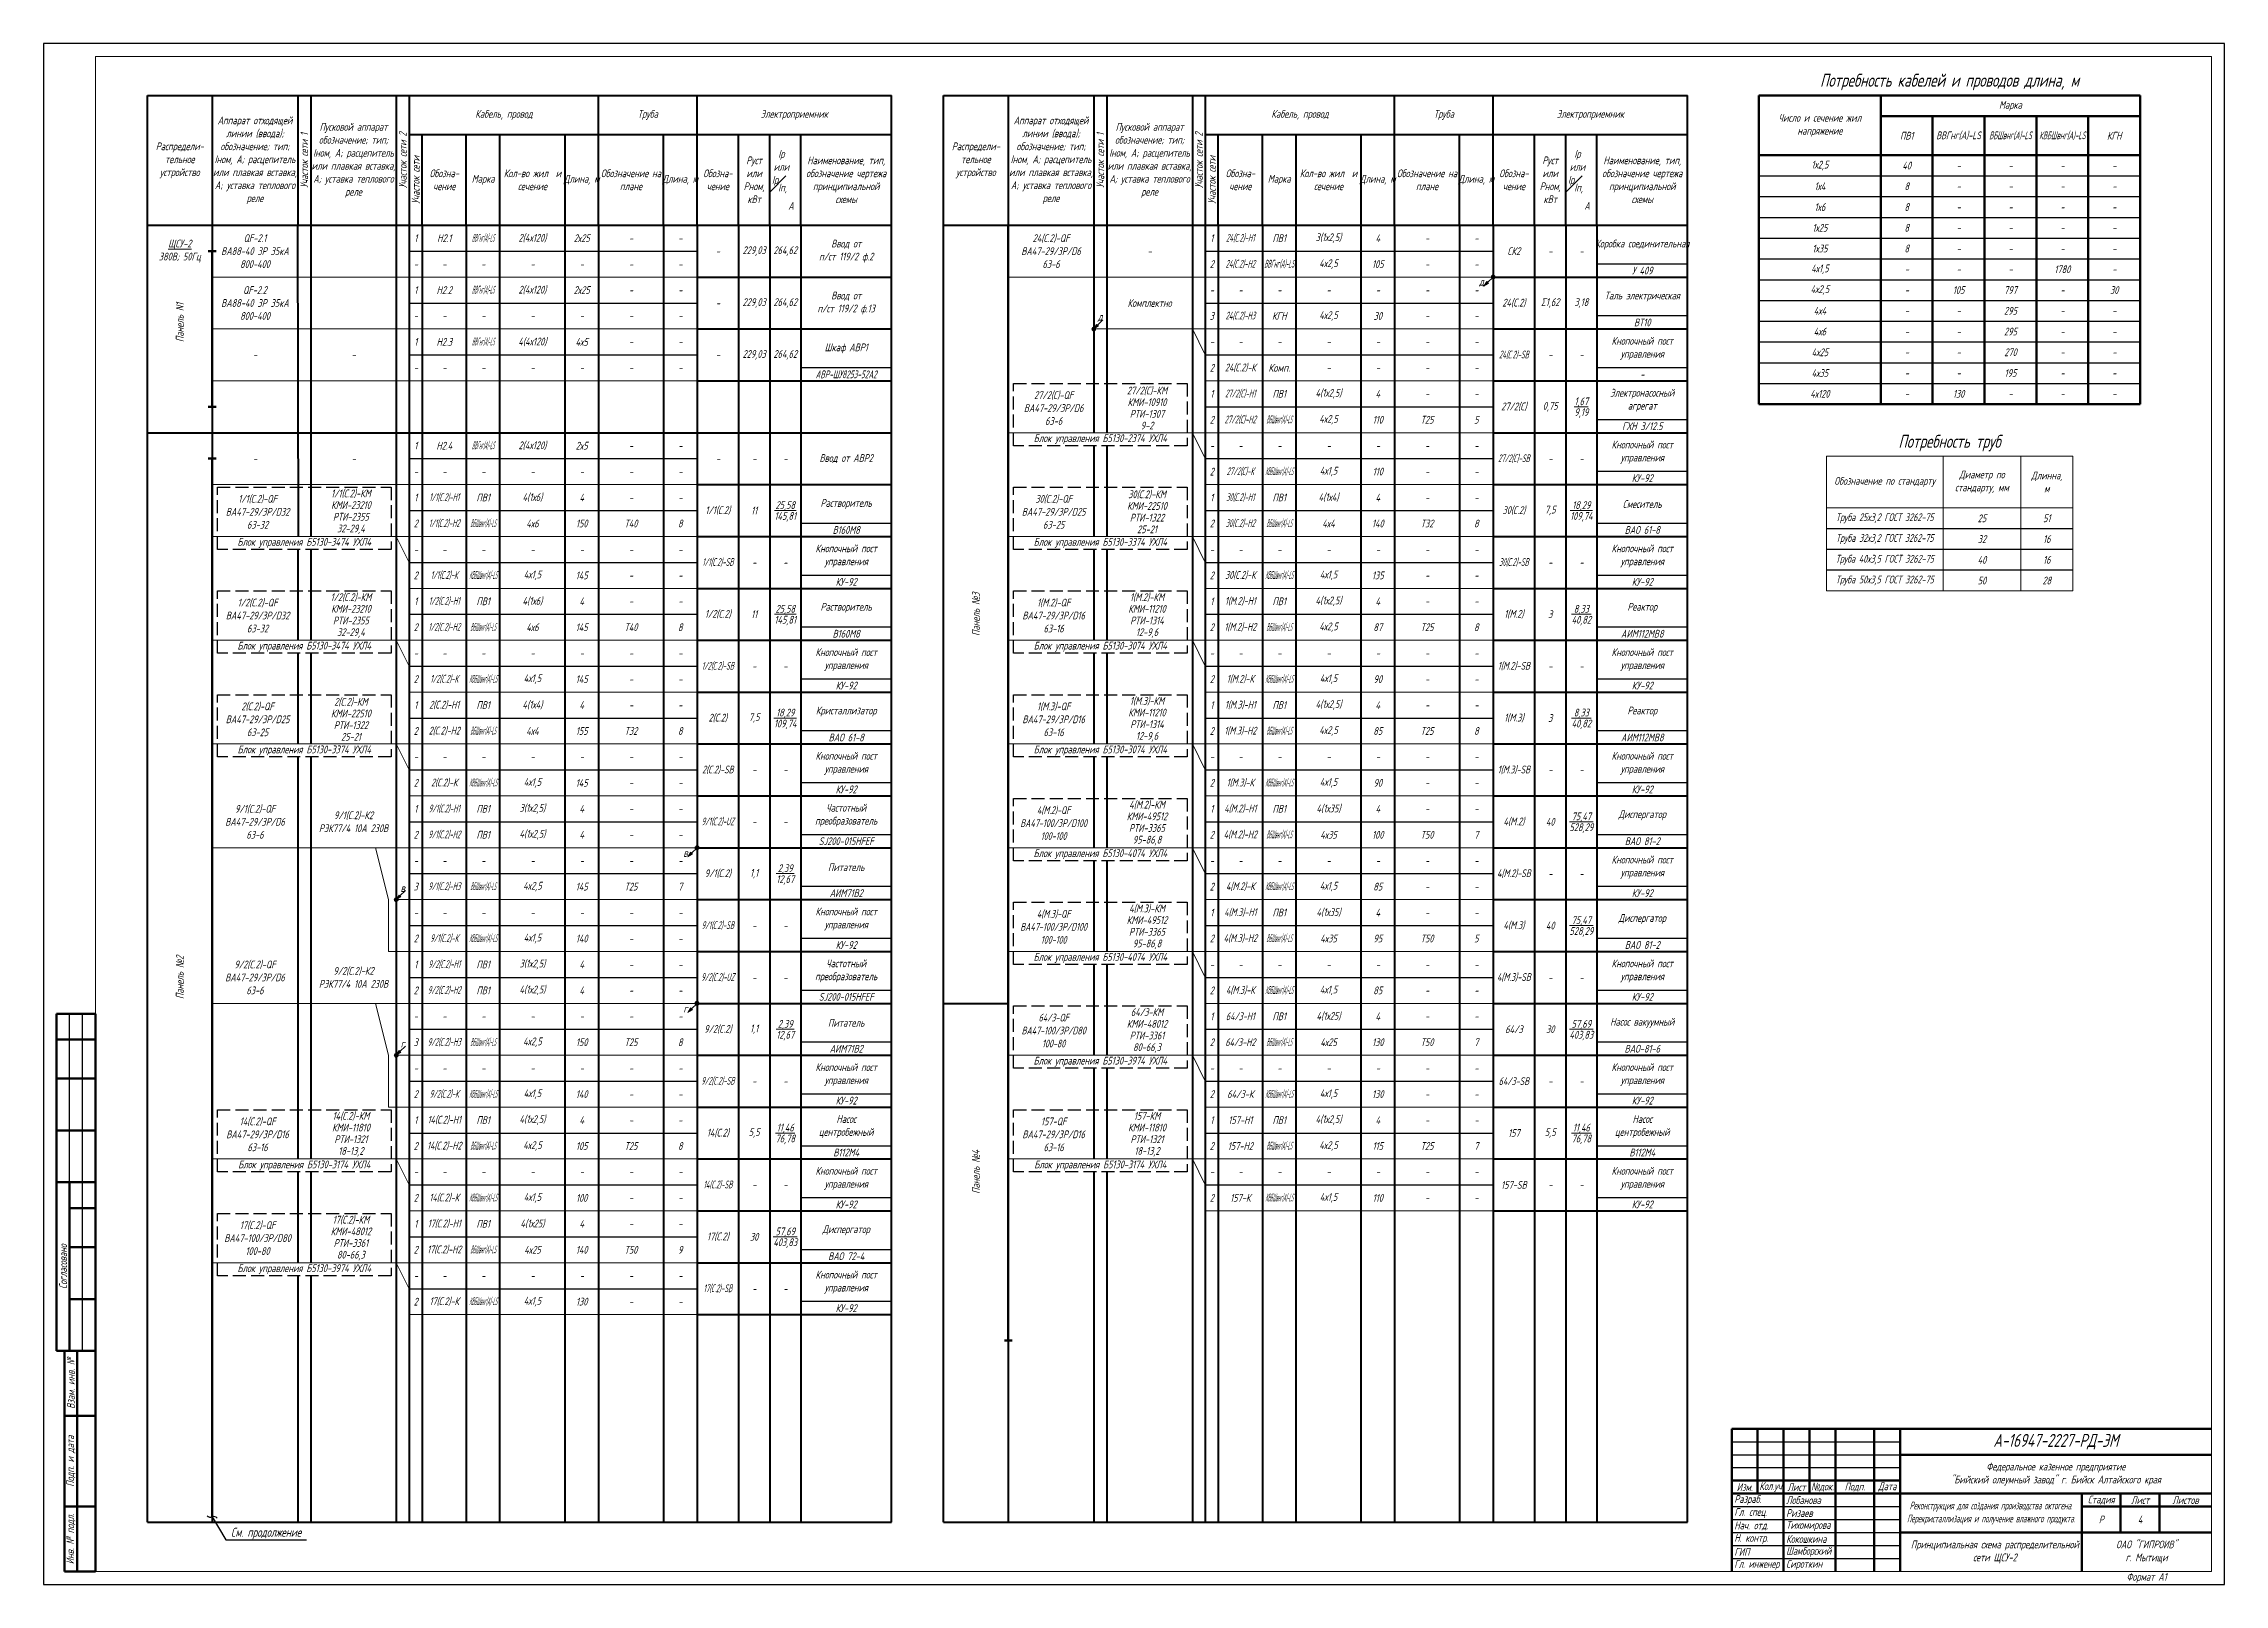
# Model space of a CAD drawing. Header units: millimetres. Extents: x -14296 to 10264, y -13087 to -5602.
# Drawn here: x -11131 to -10290, y -13087 to -12493 of the extents above; entities that cross this region are included whole.
import ezdxf
from ezdxf import colors
from ezdxf.entities.mleader import LeaderData, LeaderLine
from ezdxf.math import Vec2, Vec3

# ---------------------------------------------------------------- set-up
doc = ezdxf.new("R2010")
doc.units = ezdxf.units.MM
doc.linetypes.add('gost5', pattern=[7, 5, -2, 0])
for name, color, linetype, lineweight in [('КаБель контрольный (Вновь)', 142, 'gost5', 15), ('КаБель силовой (Вновь)', 1, 'Continuous', 15), ('Линия выноска', 137, 'Continuous', 25), ('Рамка толстая', 7, 'Continuous', 15), ('Рамка тонкая', 5, 'Continuous', 25), ('Схема распред. сети', 9, 'Continuous', 25), ('ТаБлица', 253, 'Continuous', 15), ('Текст', 7, 'Continuous', 20), ('Штампы', 252, 'Continuous', 25)]:
    doc.layers.add(name, color=color, linetype=linetype, lineweight=lineweight)
doc.styles.add('Simplex', font='simplex.shx', dxfattribs={"width": 0.7, "oblique": 15})

msp = doc.modelspace()

# ---------------------------------------------------------------- texts
at = {"layer": 'Текст', "lineweight": 35, "char_height": 5, "attachment_point": 5, "style": 'Simplex'}
for s, insert, width in [('{\\Q15;Потребность кабелей и проводов длина, м }', (-10395.71622, -12507.53024), 147), ('Потребность труб', (-10395.71622, -12646.74065), 95), ('А-16947-2227-РД-ЭМ', (-10354.71622, -13031.74065), 120)]:
    msp.add_mtext(s, dxfattribs=dict(at, insert=insert, width=width))
at = {"layer": 'Текст', "char_height": 3, "style": 'Simplex'}
for s, insert, width, attachment_point in [('{\\W0.7;Аппарат отходящей линии (ввода); обозначение; тип; Iном, А; расцепитель или плавкая вставка, А; уставка теплового реле}', (-11049.21622, -12537.74065), 33, 5), ('Кабель, провод', (-10953.21622, -12520.24065), 73, 5), ('Труба', (-10897.71622, -12520.24065), 38, 5), ('Электроприемник', (-10841.21622, -12520.24065), 75, 5), ('{\\W0.7;Аппарат отходящей линии (ввода); обозначение; тип; Iном, А; расцепитель или плавкая вставка, А; уставка теплового реле}', (-10742.21622, -12537.74065), 33, 5), ('Кабель, провод', (-10646.21622, -12520.24065), 73, 5), ('Труба', (-10590.71622, -12520.24065), 38, 5), ('Электроприемник', (-10534.21622, -12520.24065), 75, 5), ('Число и сечение жил\\Pнапряжение', (-10445.71622, -12524.24065), 47, 5), ('Марка', (-10372.21622, -12516.74065), 100, 5), ('Пусковой аппарат обозначение; тип; Iном, А; расцепитель или плавкая вставка, А; уставка теплового реле', (-11011.21622, -12537.74065), 33, 5), ('Пусковой аппарат обозначение; тип; Iном, А; расцепитель или плавкая вставка, А; уставка теплового реле', (-10704.21622, -12537.74065), 33, 5), ('ПВ1', (-10412.21622, -12528.24065), 20, 5), ('{\\W0.6;ВВГнг(А)-LS}', (-10392.21622, -12528.24065), 20, 5), ('{\\W0.5;ВБШвнг(А)-LS}', (-10372.21622, -12528.24065), 20, 5), ('{\\W0.5;КВБШвнг(А)-LS}', (-10352.21622, -12528.24065), 20, 5), ('КГН', (-10332.21622, -12528.24065), 20, 5), ('Распредели-\\Pтельное устройство', (-11078.21622, -12537.74065), 25, 5), ('Pуст или Pном, кВт', (-10856.71622, -12545.24065), 12, 5), ('\\A1;Iр   или   \\SIр#Iп, ;       А', (-10844.71622, -12545.24065), 12, 5), ('Наименование, тип, обозначение чертежа принципиальной схемы', (-10821.21622, -12545.24065), 35, 5), ('Распредели-\\Pтельное устройство', (-10771.21622, -12537.74065), 25, 5), ('Pуст или Pном, кВт', (-10549.71622, -12545.24065), 12, 5), ('\\A1;Iр   или   \\SIр#Iп, ;       А', (-10537.71622, -12545.24065), 12, 5), ('Наименование, тип, обозначение чертежа принципиальной схемы', (-10514.21622, -12545.24065), 35, 5), ('1х2,5', (-10445.71622, -12539.74065), 47, 5), ('40', (-10412.21622, -12539.74065), 20, 5), ('Обозна- чение', (-10976.21622, -12545.24065), 17, 5), ('Марка', (-10961.21622, -12545.24065), 13, 5), ('Кол-во жил  и сечение', (-10942.21622, -12545.24065), 25, 5), ('Длина, м', (-10923.21622, -12545.24065), 13, 5), ('Обозначение на плане', (-10904.21622, -12545.24065), 25, 5), ('Длина, м', (-10885.21622, -12545.24065), 13, 5), ('Обозна-\\Pчение', (-10870.71622, -12545.24065), 16, 5), ('Обозна- чение', (-10669.21622, -12545.24065), 17, 5), ('Марка', (-10654.21622, -12545.24065), 13, 5), ('Кол-во жил  и сечение', (-10635.21622, -12545.24065), 25, 5), ('Длина, м', (-10616.21622, -12545.24065), 13, 5), ('Обозначение на плане', (-10597.21622, -12545.24065), 25, 5), ('Длина, м', (-10578.21622, -12545.24065), 13, 5), ('Обозна-\\Pчение', (-10563.71622, -12545.24065), 16, 5), ('1х4', (-10445.71622, -12547.74065), 47, 5), ('8', (-10412.21622, -12547.74065), 20, 5), ('-', (-10392.21622, -12539.74065), 20, 5), ('-', (-10372.21622, -12539.74065), 20, 5), ('-', (-10352.21622, -12539.74065), 20, 5), ('-', (-10332.21622, -12539.74065), 20, 5), ('1х6', (-10445.71622, -12555.74065), 47, 5), ('8', (-10412.21622, -12555.74065), 20, 5), ('-', (-10392.21622, -12547.74065), 20, 5), ('-', (-10392.21622, -12555.74065), 20, 5), ('-', (-10372.21622, -12547.74065), 20, 5), ('-', (-10372.21622, -12555.74065), 20, 5), ('-', (-10352.21622, -12547.74065), 20, 5), ('-', (-10352.21622, -12555.74065), 20, 5), ('-', (-10332.21622, -12547.74065), 20, 5), ('-', (-10332.21622, -12555.74065), 20, 5), ('1х25', (-10445.71622, -12563.74065), 47, 5), ('8', (-10412.21622, -12563.74065), 20, 5), ('-', (-10392.21622, -12563.74065), 20, 5), ('-', (-10372.21622, -12563.74065), 20, 5), ('-', (-10352.21622, -12563.74065), 20, 5), ('-', (-10332.21622, -12563.74065), 20, 5), ('{\\W0.7;\\LЩСУ-2\\P\\l380В; 50Гц}', (-11078.21622, -12572.74065), 25, 5), ('QF-2.1\\PВА88-40 3Р 35кА\\P800-400', (-11049.21622, -12572.74065), 33, 5), ('1', (-10987.21622, -12567.74065), 5, 5), ('Н2.1', (-10976.21622, -12567.74065), 17, 5), ('{\\W0.3;ВВГнг(А)-LS}', (-10961.21622, -12567.74065), 13, 5), ('2(4х120)', (-10942.21622, -12567.74065), 25, 5), ('2х25', (-10923.21622, -12567.74065), 13, 5), ('-', (-10904.21622, -12567.74065), 25, 5), ('-', (-10885.21622, -12567.74065), 13, 5), ('-', (-10870.71622, -12572.74065), 16, 5), ('229,03', (-10856.71622, -12572.74065), 12, 5), ('264,62', (-10844.71622, -12572.74065), 12, 5), ('Ввод от\\Pп/ст 119/2 ф.2', (-10821.21622, -12572.74065), 35, 5), ('24(С.2)-QF\\PВА47-29/3Р/D6\\P63-6', (-10742.21622, -12572.74065), 33, 5), ('-', (-10704.21622, -12572.74065), 33, 5), ('1', (-10680.21622, -12567.74065), 5, 5), ('{\\W0.5;24(С.2)-Н1}', (-10669.21622, -12567.74065), 17, 5), ('{\\W0.7;ПВ1}', (-10654.21622, -12567.74065), 13, 5), ('3(1х2,5)', (-10635.21622, -12567.74065), 25, 5), ('4', (-10616.21622, -12567.74065), 13, 5), ('-', (-10597.21622, -12567.74065), 25, 5), ('-', (-10578.21622, -12567.74065), 13, 5), ('СК2', (-10563.71622, -12572.74065), 16, 5), ('-', (-10549.71622, -12572.74065), 12, 5), ('-', (-10537.71622, -12572.74065), 12, 5), ('{\\W0.7;Коробка соединительная}', (-10514.21622, -12570.24065), 35, 5), ('1х35', (-10445.71622, -12571.74065), 47, 5), ('8', (-10412.21622, -12571.74065), 20, 5), ('-', (-10392.21622, -12571.74065), 20, 5), ('-', (-10372.21622, -12571.74065), 20, 5), ('-', (-10352.21622, -12571.74065), 20, 5), ('-', (-10332.21622, -12571.74065), 20, 5), ('-', (-10987.21622, -12577.74065), 5, 5), ('-', (-10976.21622, -12577.74065), 17, 5), ('-', (-10961.21622, -12577.74065), 13, 5), ('-', (-10942.21622, -12577.74065), 25, 5), ('-', (-10923.21622, -12577.74065), 13, 5), ('-', (-10904.21622, -12577.74065), 25, 5), ('-', (-10885.21622, -12577.74065), 13, 5), ('2', (-10680.21622, -12577.74065), 5, 5), ('{\\W0.5;24(С.2)-Н2}', (-10669.21622, -12577.74065), 17, 5), ('{\\W0.4;ВВГнг(А)-LS}', (-10654.21622, -12577.74065), 13, 5), ('4х2,5', (-10635.21622, -12577.74065), 25, 5), ('105', (-10616.21622, -12577.74065), 13, 5), ('-', (-10597.21622, -12577.74065), 25, 5), ('-', (-10578.21622, -12577.74065), 13, 5), ('У 409', (-10514.21622, -12580.24065), 35, 5), ('4х1,5', (-10445.71622, -12579.74065), 47, 5), ('-', (-10412.21622, -12579.74065), 20, 5), ('-', (-10392.21622, -12579.74065), 20, 5), ('-', (-10372.21622, -12579.74065), 20, 5), ('1780', (-10352.21622, -12579.74065), 20, 5), ('-', (-10332.21622, -12579.74065), 20, 5), ('QF-2.2\\PВА88-40 3Р 35кА\\P800-400', (-11049.21622, -12592.74065), 33, 5), ('1', (-10987.21622, -12587.74065), 5, 5), ('Н2.2', (-10976.21622, -12587.74065), 17, 5), ('{\\W0.3;ВВГнг(А)-LS}', (-10961.21622, -12587.74065), 13, 5), ('2(4х120)', (-10942.21622, -12587.74065), 25, 5), ('2х25', (-10923.21622, -12587.74065), 13, 5), ('-', (-10904.21622, -12587.74065), 25, 5), ('-', (-10885.21622, -12587.74065), 13, 5), ('Ввод от\\Pп/ст 119/2 ф.13', (-10821.21622, -12592.74065), 35, 5), ('-', (-10680.21622, -12587.74065), 5, 5), ('-', (-10669.21622, -12587.74065), 17, 5), ('-', (-10654.21622, -12587.74065), 13, 5), ('-', (-10635.21622, -12587.74065), 25, 5), ('-', (-10616.21622, -12587.74065), 13, 5), ('-', (-10597.21622, -12587.74065), 25, 5), ('-', (-10578.21622, -12587.74065), 13, 5), ('д', (-10576.1975, -12584.75449), 7.177382, 5), ('{\\W0.7;Таль электрическая}', (-10514.21622, -12590.24065), 35, 5), ('4х2,5', (-10445.71622, -12587.74065), 47, 5), ('-', (-10412.21622, -12587.74065), 20, 5), ('105', (-10392.21622, -12587.74065), 20, 5), ('797', (-10372.21622, -12587.74065), 20, 5), ('-', (-10352.21622, -12587.74065), 20, 5), ('30', (-10332.21622, -12587.74065), 20, 5), ('-', (-10987.21622, -12597.74065), 5, 5), ('-', (-10976.21622, -12597.74065), 17, 5), ('-', (-10961.21622, -12597.74065), 13, 5), ('-', (-10942.21622, -12597.74065), 25, 5), ('-', (-10923.21622, -12597.74065), 13, 5), ('-', (-10904.21622, -12597.74065), 25, 5), ('-', (-10885.21622, -12597.74065), 13, 5), ('-', (-10870.71622, -12592.74065), 16, 5), ('229,03', (-10856.71622, -12592.74065), 12, 5), ('264,62', (-10844.71622, -12592.74065), 12, 5), ('д', (-10723.24135, -12598.26578), 7.177382, 5), ('Комплектно', (-10704.21622, -12592.74065), 33, 5), ('3', (-10680.21622, -12597.74065), 5, 5), ('{\\W0.5;24(С.2)-Н3}', (-10669.21622, -12597.74065), 17, 5), ('КГН', (-10654.21622, -12597.74065), 13, 5), ('4х2,5', (-10635.21622, -12597.74065), 25, 5), ('30', (-10616.21622, -12597.74065), 13, 5), ('-', (-10597.21622, -12597.74065), 25, 5), ('-', (-10578.21622, -12597.74065), 13, 5), ('24(С.2)', (-10563.71622, -12592.74065), 16, 5), ('Σ1,62', (-10549.71622, -12592.74065), 12, 5), ('3,18', (-10537.71622, -12592.74065), 12, 5), ('4х4', (-10445.71622, -12595.74065), 47, 5), ('-', (-10412.21622, -12595.74065), 20, 5), ('-', (-10392.21622, -12595.74065), 20, 5), ('295', (-10372.21622, -12595.74065), 20, 5), ('-', (-10352.21622, -12595.74065), 20, 5), ('-', (-10332.21622, -12595.74065), 20, 5), ('1', (-10987.21622, -12607.74065), 5, 5), ('Н2.3', (-10976.21622, -12607.74065), 17, 5), ('{\\W0.3;ВВГнг(А)-LS}', (-10961.21622, -12607.74065), 13, 5), ('4(4х120)', (-10942.21622, -12607.74065), 25, 5), ('4х5', (-10923.21622, -12607.74065), 13, 5), ('Кнопочный пост управления', (-10514.21622, -12610.24065), 35, 5), ('ВТ10', (-10514.21622, -12600.24065), 35, 5), ('4х6', (-10445.71622, -12603.74065), 47, 5), ('-', (-10412.21622, -12603.74065), 20, 5), ('-', (-10392.21622, -12603.74065), 20, 5), ('295', (-10372.21622, -12603.74065), 20, 5), ('-', (-10352.21622, -12603.74065), 20, 5), ('-', (-10332.21622, -12603.74065), 20, 5), ('-', (-11049.21622, -12612.74065), 33, 5), ('-', (-11011.21622, -12612.74065), 33, 5), ('-', (-10904.21622, -12607.74065), 25, 5), ('-', (-10885.21622, -12607.74065), 13, 5), ('-', (-10870.71622, -12612.74065), 16, 5), ('229,03', (-10856.71622, -12612.74065), 12, 5), ('264,62', (-10844.71622, -12612.74065), 12, 5), ('Шкаф АВР1', (-10821.21622, -12610.24065), 35, 5), ('-', (-10680.21622, -12607.74065), 5, 5), ('-', (-10669.21622, -12607.74065), 17, 5), ('-', (-10654.21622, -12607.74065), 13, 5), ('-', (-10635.21622, -12607.74065), 25, 5), ('-', (-10616.21622, -12607.74065), 13, 5), ('-', (-10597.21622, -12607.74065), 25, 5), ('-', (-10578.21622, -12607.74065), 13, 5), ('{\\W0.5;24(С.2)-SB}', (-10563.71622, -12612.74065), 16, 5), ('-', (-10549.71622, -12612.74065), 12, 5), ('-', (-10537.71622, -12612.74065), 12, 5), ('4х25', (-10445.71622, -12611.74065), 47, 5), ('-', (-10412.21622, -12611.74065), 20, 5), ('-', (-10392.21622, -12611.74065), 20, 5), ('270', (-10372.21622, -12611.74065), 20, 5), ('-', (-10352.21622, -12611.74065), 20, 5), ('-', (-10332.21622, -12611.74065), 20, 5), ('-', (-10987.21622, -12617.74065), 5, 5), ('-', (-10976.21622, -12617.74065), 17, 5), ('-', (-10961.21622, -12617.74065), 13, 5), ('-', (-10942.21622, -12617.74065), 25, 5), ('-', (-10923.21622, -12617.74065), 13, 5), ('-', (-10904.21622, -12617.74065), 25, 5), ('-', (-10885.21622, -12617.74065), 13, 5), ('{\\Fgost|c204;\\W0.7;АВР-ШУ8253-52А2}', (-10821.21622, -12620.24065), 35, 5), ('2', (-10680.21622, -12617.74065), 5, 5), ('{\\W0.6;24(С.2)-К}', (-10669.21622, -12617.74065), 17, 5), ('{\\W0.8;Комп.}', (-10654.21622, -12617.74065), 13, 5), ('-', (-10635.21622, -12617.74065), 25, 5), ('-', (-10616.21622, -12617.74065), 13, 5), ('-', (-10597.21622, -12617.74065), 25, 5), ('-', (-10578.21622, -12617.74065), 13, 5), ('-', (-10514.21622, -12620.24065), 35, 5), ('4х35', (-10445.71622, -12619.74065), 47, 5), ('-', (-10412.21622, -12619.74065), 20, 5), ('-', (-10392.21622, -12619.74065), 20, 5), ('195', (-10372.21622, -12619.74065), 20, 5), ('-', (-10352.21622, -12619.74065), 20, 5), ('-', (-10332.21622, -12619.74065), 20, 5), ('27/2(С)-QF\\PВА47-29/3Р/D6\\P63-6', (-10741.21622, -12633.24065), 31, 5), ('1', (-10680.21622, -12627.74065), 5, 5), ('{\\W0.5;27/2(С)-Н1}', (-10669.21622, -12627.74065), 17, 5), ('{\\W0.7;ПВ1}', (-10654.21622, -12627.74065), 13, 5), ('4(1х2,5)', (-10635.21622, -12627.74065), 25, 5), ('4', (-10616.21622, -12627.74065), 13, 5), ('-', (-10597.21622, -12627.74065), 25, 5), ('-', (-10578.21622, -12627.74065), 13, 5), ('27/2(С)', (-10563.71622, -12632.74065), 16, 5), ('0,75', (-10549.71622, -12632.74065), 12, 5), ('\\A1;{\\W0.7;\\S1,67/9,19;}', (-10537.71622, -12632.74065), 12, 5), ('Электронасосный агрегат', (-10514.21622, -12630.24065), 35, 5), ('4х120', (-10445.71622, -12627.74065), 47, 5), ('-', (-10412.21622, -12627.74065), 20, 5), ('130', (-10392.21622, -12627.74065), 20, 5), ('-', (-10372.21622, -12627.74065), 20, 5), ('-', (-10352.21622, -12627.74065), 20, 5), ('-', (-10332.21622, -12627.74065), 20, 5), ('2', (-10680.21622, -12637.74065), 5, 5), ('{\\W0.5;27/2(С)-Н2}', (-10669.21622, -12637.74065), 17, 5), ('{\\W0.3;ВБШвнг(А)-LS}', (-10654.21622, -12637.74065), 13, 5), ('4х2,5', (-10635.21622, -12637.74065), 25, 5), ('110', (-10616.21622, -12637.74065), 13, 5), ('Т25', (-10597.21622, -12637.74065), 25, 5), ('5', (-10578.21622, -12637.74065), 13, 5), ('ГХН 3/12.5', (-10514.21622, -12640.24065), 35, 5), ('1', (-10987.21622, -12647.74065), 5, 5), ('Н2.4', (-10976.21622, -12647.74065), 17, 5), ('{\\W0.3;ВВГнг(А)-LS}', (-10961.21622, -12647.74065), 13, 5), ('2(4х120)', (-10942.21622, -12647.74065), 25, 5), ('2х5', (-10923.21622, -12647.74065), 13, 5), ('-', (-10904.21622, -12647.74065), 25, 5), ('-', (-10885.21622, -12647.74065), 13, 5), ('Блок управления Б5130-2374 УХЛ4', (-10723.21622, -12645.24065), 67, 5), ('-', (-10680.21622, -12647.74065), 5, 5), ('-', (-10669.21622, -12647.74065), 17, 5), ('-', (-10654.21622, -12647.74065), 13, 5), ('-', (-10635.21622, -12647.74065), 25, 5), ('-', (-10616.21622, -12647.74065), 13, 5), ('-', (-10597.21622, -12647.74065), 25, 5), ('-', (-10578.21622, -12647.74065), 13, 5), ('Кнопочный пост управления', (-10514.21622, -12650.24065), 35, 5), ('-', (-11049.21622, -12652.74065), 33, 5), ('-', (-11011.21622, -12652.74065), 33, 5), ('-', (-10870.71622, -12652.74065), 16, 5), ('-', (-10856.71622, -12652.74065), 12, 5), ('-', (-10844.71622, -12652.74065), 12, 5), ('Ввод от АВР2', (-10821.21622, -12652.74065), 35, 5), ('2', (-10680.21622, -12657.74065), 5, 5), ('{\\W0.5;27/2(С)-К}', (-10669.21622, -12657.74065), 17, 5), ('{\\W0.3;КВБШвнг(А)-LS}', (-10654.21622, -12657.74065), 13, 5), ('4х1,5', (-10635.21622, -12657.74065), 25, 5), ('110', (-10616.21622, -12657.74065), 13, 5), ('{\\W0.5;27/2(С)-SB}', (-10563.71622, -12652.74065), 16, 5), ('-', (-10549.71622, -12652.74065), 12, 5), ('-', (-10537.71622, -12652.74065), 12, 5), ('-', (-10987.21622, -12657.74065), 5, 5), ('-', (-10976.21622, -12657.74065), 17, 5), ('-', (-10961.21622, -12657.74065), 13, 5), ('-', (-10942.21622, -12657.74065), 25, 5), ('-', (-10923.21622, -12657.74065), 13, 5), ('-', (-10904.21622, -12657.74065), 25, 5), ('-', (-10885.21622, -12657.74065), 13, 5), ('-', (-10597.21622, -12657.74065), 25, 5), ('-', (-10578.21622, -12657.74065), 13, 5), ('КУ-92', (-10514.21622, -12660.24065), 35, 5), ('Обозначение по стандарту', (-10420.71622, -12661.74065), 45, 5), ('Диаметр по стандарту, мм', (-10383.21622, -12661.74065), 30, 5), ('Длинна,\\Pм', (-10358.21622, -12661.74065), 20, 5), ('1/1(С.2)-QF\\PВА47-29/3Р/D32\\P63-32', (-11048.21622, -12673.24065), 31, 5), ('1', (-10987.21622, -12667.74065), 5, 5), ('{\\W0.5;1/1(С.2)-Н1}', (-10976.21622, -12667.74065), 17, 5), ('{\\W0.7;ПВ1}', (-10961.21622, -12667.74065), 13, 5), ('4(1х6)', (-10942.21622, -12667.74065), 25, 5), ('4', (-10923.21622, -12667.74065), 13, 5), ('-', (-10904.21622, -12667.74065), 25, 5), ('-', (-10885.21622, -12667.74065), 13, 5), ('1/1(С.2)', (-10870.71622, -12672.74065), 16, 5), ('11', (-10856.71622, -12672.74065), 12, 5), ('\\A1;\\S25,58/145,81;', (-10844.71622, -12672.74065), 12, 5), ('Растворитель', (-10821.21622, -12670.24065), 35, 5), ('30(С.2)-QF\\PВА47-29/3Р/D25\\P63-25', (-10741.21622, -12673.24065), 31, 5), ('1', (-10680.21622, -12667.74065), 5, 5), ('{\\W0.5;30(С.2)-Н1}', (-10669.21622, -12667.74065), 17, 5), ('{\\W0.7;ПВ1}', (-10654.21622, -12667.74065), 13, 5), ('4(1х4)', (-10635.21622, -12667.74065), 25, 5), ('4', (-10616.21622, -12667.74065), 13, 5), ('-', (-10597.21622, -12667.74065), 25, 5), ('-', (-10578.21622, -12667.74065), 13, 5), ('30(С.2)', (-10563.71622, -12672.74065), 16, 5), ('7,5', (-10549.71622, -12672.74065), 12, 5), ('\\A1;\\S18,29/109,74;', (-10537.71622, -12672.74065), 12, 5), ('Смеситель', (-10514.21622, -12670.24065), 35, 5), ('{\\W0.6;Труба 25х3,2 ГОСТ 3262-75}', (-10420.71622, -12675.74065), 45, 5), ('2', (-10987.21622, -12677.74065), 5, 5), ('{\\W0.5;1/1(С.2)-Н2}', (-10976.21622, -12677.74065), 17, 5), ('{\\W0.3;ВБШвнг(А)-LS}', (-10961.21622, -12677.74065), 13, 5), ('4х6', (-10942.21622, -12677.74065), 25, 5), ('150', (-10923.21622, -12677.74065), 13, 5), ('Т40', (-10904.21622, -12677.74065), 25, 5), ('8', (-10885.21622, -12677.74065), 13, 5), ('В160М8', (-10821.21622, -12680.24065), 35, 5), ('2', (-10680.21622, -12677.74065), 5, 5), ('{\\W0.5;30(С.2)-Н2}', (-10669.21622, -12677.74065), 17, 5), ('{\\W0.3;ВБШвнг(А)-LS}', (-10654.21622, -12677.74065), 13, 5), ('4х4', (-10635.21622, -12677.74065), 25, 5), ('140', (-10616.21622, -12677.74065), 13, 5), ('Т32', (-10597.21622, -12677.74065), 25, 5), ('8', (-10578.21622, -12677.74065), 13, 5), ('ВАО 61-8', (-10514.21622, -12680.24065), 35, 5), ('{\\W0.6;Труба 32х3,2 ГОСТ 3262-75}', (-10420.71622, -12683.74065), 45, 5), ('25', (-10383.21622, -12675.74065), 30, 5), ('32', (-10383.21622, -12683.74065), 30, 5), ('51', (-10358.21622, -12675.74065), 20, 5), ('16', (-10358.21622, -12683.74065), 20, 5), ('Блок управления Б5130-3474 УХЛ4', (-11030.21622, -12685.24065), 67, 5), ('-', (-10987.21622, -12687.74065), 5, 5), ('-', (-10976.21622, -12687.74065), 17, 5), ('-', (-10961.21622, -12687.74065), 13, 5), ('-', (-10942.21622, -12687.74065), 25, 5), ('-', (-10923.21622, -12687.74065), 13, 5), ('-', (-10904.21622, -12687.74065), 25, 5), ('-', (-10885.21622, -12687.74065), 13, 5), ('Кнопочный пост управления', (-10821.21622, -12690.24065), 35, 5), ('Блок управления Б5130-3374 УХЛ4', (-10723.21622, -12685.24065), 67, 5), ('-', (-10680.21622, -12687.74065), 5, 5), ('-', (-10669.21622, -12687.74065), 17, 5), ('-', (-10654.21622, -12687.74065), 13, 5), ('-', (-10635.21622, -12687.74065), 25, 5), ('-', (-10616.21622, -12687.74065), 13, 5), ('-', (-10597.21622, -12687.74065), 25, 5), ('-', (-10578.21622, -12687.74065), 13, 5), ('Кнопочный пост управления', (-10514.21622, -12690.24065), 35, 5), ('{\\W0.6;Труба 40х3,5 ГОСТ 3262-75}', (-10420.71622, -12691.74065), 45, 5), ('40', (-10383.21622, -12691.74065), 30, 5), ('16', (-10358.21622, -12691.74065), 20, 5), ('2', (-10987.21622, -12697.74065), 5, 5), ('{\\W0.5;1/1(С.2)-К}', (-10976.21622, -12697.74065), 17, 5), ('{\\W0.3;КВБШвнг(А)-LS}', (-10961.21622, -12697.74065), 13, 5), ('4х1,5', (-10942.21622, -12697.74065), 25, 5), ('145', (-10923.21622, -12697.74065), 13, 5), ('-', (-10904.21622, -12697.74065), 25, 5), ('-', (-10885.21622, -12697.74065), 13, 5), ('{\\W0.5;1/1(С.2)-SB}', (-10870.71622, -12692.74065), 16, 5), ('-', (-10856.71622, -12692.74065), 12, 5), ('-', (-10844.71622, -12692.74065), 12, 5), ('КУ-92', (-10821.21622, -12700.24065), 35, 5), ('2', (-10680.21622, -12697.74065), 5, 5), ('{\\W0.6;30(С.2)-К}', (-10669.21622, -12697.74065), 17, 5), ('{\\W0.3;КВБШвнг(А)-LS}', (-10654.21622, -12697.74065), 13, 5), ('4х1,5', (-10635.21622, -12697.74065), 25, 5), ('135', (-10616.21622, -12697.74065), 13, 5), ('-', (-10597.21622, -12697.74065), 25, 5), ('-', (-10578.21622, -12697.74065), 13, 5), ('{\\W0.5;30(С.2)-SB}', (-10563.71622, -12692.74065), 16, 5), ('-', (-10549.71622, -12692.74065), 12, 5), ('-', (-10537.71622, -12692.74065), 12, 5), ('КУ-92', (-10514.21622, -12700.24065), 35, 5), ('{\\W0.6;Труба 50х3,5 ГОСТ 3262-75}', (-10420.71622, -12699.74065), 45, 5), ('50', (-10383.21622, -12699.74065), 30, 5), ('28', (-10358.21622, -12699.74065), 20, 5), ('1/2(С.2)-QF\\PВА47-29/3Р/D32\\P63-32', (-11048.21622, -12713.24065), 31, 5), ('1', (-10987.21622, -12707.74065), 5, 5), ('{\\W0.5;1/2(С.2)-Н1}', (-10976.21622, -12707.74065), 17, 5), ('{\\W0.7;ПВ1}', (-10961.21622, -12707.74065), 13, 5), ('4(1х6)', (-10942.21622, -12707.74065), 25, 5), ('4', (-10923.21622, -12707.74065), 13, 5), ('1(М.2)-QF\\PВА47-29/3Р/D16\\P63-16', (-10741.21622, -12713.24065), 31, 5), ('1', (-10680.21622, -12707.74065), 5, 5), ('{\\W0.6;1(М.2)-Н1}', (-10669.21622, -12707.74065), 17, 5), ('{\\W0.7;ПВ1}', (-10654.21622, -12707.74065), 13, 5), ('4(1х2,5)', (-10635.21622, -12707.74065), 25, 5), ('4', (-10616.21622, -12707.74065), 13, 5), ('{\\W0.5;1/2(С.2)-Н2}', (-10976.21622, -12717.74065), 17, 5), ('{\\W0.3;ВБШвнг(А)-LS}', (-10961.21622, -12717.74065), 13, 5), ('-', (-10904.21622, -12707.74065), 25, 5), ('-', (-10885.21622, -12707.74065), 13, 5), ('1/2(С.2)', (-10870.71622, -12712.74065), 16, 5), ('11', (-10856.71622, -12712.74065), 12, 5), ('\\A1;\\S25,58/145,81;', (-10844.71622, -12712.74065), 12, 5), ('Растворитель', (-10821.21622, -12710.24065), 35, 5), ('{\\W0.6;1(М.2)-Н2}', (-10669.21622, -12717.74065), 17, 5), ('{\\W0.3;ВБШвнг(А)-LS}', (-10654.21622, -12717.74065), 13, 5), ('4х2,5', (-10635.21622, -12717.74065), 25, 5), ('-', (-10597.21622, -12707.74065), 25, 5), ('-', (-10578.21622, -12707.74065), 13, 5), ('1(М.2)', (-10563.71622, -12712.74065), 16, 5), ('3', (-10549.71622, -12712.74065), 12, 5), ('\\A1;{\\W0.7;\\S8,33/40,82;}', (-10537.71622, -12712.74065), 12, 5), ('Реактор', (-10514.21622, -12710.24065), 35, 5), ('Блок управления Б5130-3474 УХЛ4', (-11030.21622, -12725.24065), 67, 5), ('2', (-10987.21622, -12717.74065), 5, 5), ('4х6', (-10942.21622, -12717.74065), 25, 5), ('145', (-10923.21622, -12717.74065), 13, 5), ('Т40', (-10904.21622, -12717.74065), 25, 5), ('8', (-10885.21622, -12717.74065), 13, 5), ('В160М8', (-10821.21622, -12720.24065), 35, 5), ('Блок управления Б5130-3074 УХЛ4', (-10723.21622, -12725.24065), 67, 5), ('2', (-10680.21622, -12717.74065), 5, 5), ('87', (-10616.21622, -12717.74065), 13, 5), ('Т25', (-10597.21622, -12717.74065), 25, 5), ('8', (-10578.21622, -12717.74065), 13, 5), ('АИМ112МВ8', (-10514.21622, -12720.24065), 35, 5), ('-', (-10987.21622, -12727.74065), 5, 5), ('-', (-10976.21622, -12727.74065), 17, 5), ('-', (-10961.21622, -12727.74065), 13, 5), ('-', (-10942.21622, -12727.74065), 25, 5), ('-', (-10923.21622, -12727.74065), 13, 5), ('-', (-10904.21622, -12727.74065), 25, 5), ('-', (-10885.21622, -12727.74065), 13, 5), ('{\\W0.5;1/2(С.2)-SB}', (-10870.71622, -12732.74065), 16, 5), ('Кнопочный пост управления', (-10821.21622, -12730.24065), 35, 5), ('-', (-10680.21622, -12727.74065), 5, 5), ('-', (-10669.21622, -12727.74065), 17, 5), ('-', (-10654.21622, -12727.74065), 13, 5), ('-', (-10635.21622, -12727.74065), 25, 5), ('-', (-10616.21622, -12727.74065), 13, 5), ('-', (-10597.21622, -12727.74065), 25, 5), ('-', (-10578.21622, -12727.74065), 13, 5), ('{\\W0.6;1(М.2)-SB}', (-10563.71622, -12732.74065), 16, 5), ('Кнопочный пост управления', (-10514.21622, -12730.24065), 35, 5), ('2', (-10987.21622, -12737.74065), 5, 5), ('{\\W0.5;1/2(С.2)-К}', (-10976.21622, -12737.74065), 17, 5), ('{\\W0.3;КВБШвнг(А)-LS}', (-10961.21622, -12737.74065), 13, 5), ('4х1,5', (-10942.21622, -12737.74065), 25, 5), ('145', (-10923.21622, -12737.74065), 13, 5), ('-', (-10904.21622, -12737.74065), 25, 5), ('-', (-10885.21622, -12737.74065), 13, 5), ('-', (-10856.71622, -12732.74065), 12, 5), ('-', (-10844.71622, -12732.74065), 12, 5), ('КУ-92', (-10821.21622, -12740.24065), 35, 5), ('2', (-10680.21622, -12737.74065), 5, 5), ('{\\W0.6;1(М.2)-К}', (-10669.21622, -12737.74065), 17, 5), ('{\\W0.3;КВБШвнг(А)-LS}', (-10654.21622, -12737.74065), 13, 5), ('4х1,5', (-10635.21622, -12737.74065), 25, 5), ('90', (-10616.21622, -12737.74065), 13, 5), ('-', (-10597.21622, -12737.74065), 25, 5), ('-', (-10578.21622, -12737.74065), 13, 5), ('-', (-10549.71622, -12732.74065), 12, 5), ('-', (-10537.71622, -12732.74065), 12, 5), ('КУ-92', (-10514.21622, -12740.24065), 35, 5), ('2(С.2)-QF\\PВА47-29/3Р/D25\\P63-25', (-11048.21622, -12753.24065), 31, 5), ('1', (-10987.21622, -12747.74065), 5, 5), ('{\\W0.6;2(С.2)-Н1}', (-10976.21622, -12747.74065), 17, 5), ('{\\W0.7;ПВ1}', (-10961.21622, -12747.74065), 13, 5), ('4(1х4)', (-10942.21622, -12747.74065), 25, 5), ('4', (-10923.21622, -12747.74065), 13, 5), ('-', (-10904.21622, -12747.74065), 25, 5), ('-', (-10885.21622, -12747.74065), 13, 5), ('\\A1;\\S18,29/109,74;', (-10844.71622, -12752.74065), 12, 5), ('Кристаллизатор', (-10821.21622, -12750.24065), 35, 5), ('1(М.3)-QF\\PВА47-29/3Р/D16\\P63-16', (-10741.21622, -12753.24065), 31, 5), ('1', (-10680.21622, -12747.74065), 5, 5), ('{\\W0.6;1(М.3)-Н1}', (-10669.21622, -12747.74065), 17, 5), ('{\\W0.7;ПВ1}', (-10654.21622, -12747.74065), 13, 5), ('4(1х2,5)', (-10635.21622, -12747.74065), 25, 5), ('4', (-10616.21622, -12747.74065), 13, 5), ('-', (-10597.21622, -12747.74065), 25, 5), ('-', (-10578.21622, -12747.74065), 13, 5), ('\\A1;{\\W0.7;\\S8,33/40,82;}', (-10537.71622, -12752.74065), 12, 5), ('Реактор', (-10514.21622, -12750.24065), 35, 5), ('2', (-10987.21622, -12757.74065), 5, 5), ('{\\W0.6;2(С.2)-Н2}', (-10976.21622, -12757.74065), 17, 5), ('{\\W0.3;ВБШвнг(А)-LS}', (-10961.21622, -12757.74065), 13, 5), ('4х4', (-10942.21622, -12757.74065), 25, 5), ('155', (-10923.21622, -12757.74065), 13, 5), ('Т32', (-10904.21622, -12757.74065), 25, 5), ('8', (-10885.21622, -12757.74065), 13, 5), ('{\\W0.7;2(С.2)}', (-10870.71622, -12752.74065), 16, 5), ('7,5', (-10856.71622, -12752.74065), 12, 5), ('2', (-10680.21622, -12757.74065), 5, 5), ('{\\W0.6;1(М.3)-Н2}', (-10669.21622, -12757.74065), 17, 5), ('{\\W0.3;ВБШвнг(А)-LS}', (-10654.21622, -12757.74065), 13, 5), ('4х2,5', (-10635.21622, -12757.74065), 25, 5), ('85', (-10616.21622, -12757.74065), 13, 5), ('Т25', (-10597.21622, -12757.74065), 25, 5), ('8', (-10578.21622, -12757.74065), 13, 5), ('1(М.3)', (-10563.71622, -12752.74065), 16, 5), ('3', (-10549.71622, -12752.74065), 12, 5), ('Блок управления Б5130-3374 УХЛ4', (-11030.21622, -12765.24065), 67, 5), ('Кнопочный пост управления', (-10821.21622, -12770.24065), 35, 5), ('ВАО 61-8', (-10821.21622, -12760.24065), 35, 5), ('Блок управления Б5130-3074 УХЛ4', (-10723.21622, -12765.24065), 67, 5), ('Кнопочный пост управления', (-10514.21622, -12770.24065), 35, 5), ('АИМ112МВ8', (-10514.21622, -12760.24065), 35, 5), ('-', (-10987.21622, -12767.74065), 5, 5), ('-', (-10976.21622, -12767.74065), 17, 5), ('-', (-10961.21622, -12767.74065), 13, 5), ('-', (-10942.21622, -12767.74065), 25, 5), ('-', (-10923.21622, -12767.74065), 13, 5), ('-', (-10904.21622, -12767.74065), 25, 5), ('-', (-10885.21622, -12767.74065), 13, 5), ('{\\W0.6;2(С.2)-SB}', (-10870.71622, -12772.74065), 16, 5), ('-', (-10856.71622, -12772.74065), 12, 5), ('-', (-10844.71622, -12772.74065), 12, 5), ('-', (-10680.21622, -12767.74065), 5, 5), ('-', (-10669.21622, -12767.74065), 17, 5), ('-', (-10654.21622, -12767.74065), 13, 5), ('-', (-10635.21622, -12767.74065), 25, 5), ('-', (-10616.21622, -12767.74065), 13, 5), ('-', (-10597.21622, -12767.74065), 25, 5), ('-', (-10578.21622, -12767.74065), 13, 5), ('{\\W0.6;1(М.3)-SB}', (-10563.71622, -12772.74065), 16, 5), ('-', (-10549.71622, -12772.74065), 12, 5), ('-', (-10537.71622, -12772.74065), 12, 5), ('2', (-10987.21622, -12777.74065), 5, 5), ('{\\W0.6;2(С.2)-К}', (-10976.21622, -12777.74065), 17, 5), ('{\\W0.3;КВБШвнг(А)-LS}', (-10961.21622, -12777.74065), 13, 5), ('4х1,5', (-10942.21622, -12777.74065), 25, 5), ('145', (-10923.21622, -12777.74065), 13, 5), ('-', (-10904.21622, -12777.74065), 25, 5), ('-', (-10885.21622, -12777.74065), 13, 5), ('КУ-92', (-10821.21622, -12780.24065), 35, 5), ('2', (-10680.21622, -12777.74065), 5, 5), ('{\\W0.6;1(М.3)-К}', (-10669.21622, -12777.74065), 17, 5), ('{\\W0.3;КВБШвнг(А)-LS}', (-10654.21622, -12777.74065), 13, 5), ('4х1,5', (-10635.21622, -12777.74065), 25, 5), ('90', (-10616.21622, -12777.74065), 13, 5), ('-', (-10597.21622, -12777.74065), 25, 5), ('-', (-10578.21622, -12777.74065), 13, 5), ('КУ-92', (-10514.21622, -12780.24065), 35, 5), ('9/1(С.2)-QF\\PВА47-29/3Р/D6\\P63-6', (-11049.21622, -12792.74065), 33, 5), ('9/1(С.2)-К2\\PРЭК77/4 10А 230В', (-11011.21622, -12792.74065), 33, 5), ('1', (-10987.21622, -12787.74065), 5, 5), ('{\\W0.5;9/1(С.2)-Н1}', (-10976.21622, -12787.74065), 17, 5), ('{\\W0.7;ПВ1}', (-10961.21622, -12787.74065), 13, 5), ('3(1х2,5)', (-10942.21622, -12787.74065), 25, 5), ('4', (-10923.21622, -12787.74065), 13, 5), ('-', (-10904.21622, -12787.74065), 25, 5), ('-', (-10885.21622, -12787.74065), 13, 5), ('{\\W0.5;9/1(С.2)-UZ}', (-10870.71622, -12792.74065), 16, 5), ('Частотный преобразователь', (-10821.21622, -12790.24065), 35, 5), ('{\\W0.6;4(М.2)-QF\\PВА47-100/3Р/D100\\P100-100}', (-10741.21622, -12793.24065), 31, 5), ('1', (-10680.21622, -12787.74065), 5, 5), ('{\\W0.6;4(М.2)-Н1}', (-10669.21622, -12787.74065), 17, 5), ('{\\W0.7;ПВ1}', (-10654.21622, -12787.74065), 13, 5), ('4(1х35)', (-10635.21622, -12787.74065), 25, 5), ('4', (-10616.21622, -12787.74065), 13, 5), ('-', (-10597.21622, -12787.74065), 25, 5), ('-', (-10578.21622, -12787.74065), 13, 5), ('4(М.2)', (-10563.71622, -12792.74065), 16, 5), ('40', (-10549.71622, -12792.74065), 12, 5), ('\\A1;\\S75,47/528,29;', (-10537.71622, -12792.74065), 12, 5), ('Диспергатор', (-10514.21622, -12790.24065), 35, 5), ('2', (-10987.21622, -12797.74065), 5, 5), ('{\\W0.5;9/1(С.2)-Н2}', (-10976.21622, -12797.74065), 17, 5), ('{\\W0.7;ПВ1}', (-10961.21622, -12797.74065), 13, 5), ('4(1х2,5)', (-10942.21622, -12797.74065), 25, 5), ('4', (-10923.21622, -12797.74065), 13, 5), ('-', (-10904.21622, -12797.74065), 25, 5), ('-', (-10885.21622, -12797.74065), 13, 5), ('-', (-10856.71622, -12792.74065), 12, 5), ('-', (-10844.71622, -12792.74065), 12, 5), ('SJ200-015HFEF', (-10821.21622, -12800.24065), 35, 5), ('2', (-10680.21622, -12797.74065), 5, 5), ('{\\W0.6;4(М.2)-Н2}', (-10669.21622, -12797.74065), 17, 5), ('{\\W0.3;ВБШвнг(А)-LS}', (-10654.21622, -12797.74065), 13, 5), ('4х35', (-10635.21622, -12797.74065), 25, 5), ('100', (-10616.21622, -12797.74065), 13, 5), ('Т50', (-10597.21622, -12797.74065), 25, 5), ('7', (-10578.21622, -12797.74065), 13, 5), ('ВАО 81-2', (-10514.21622, -12800.24065), 35, 5), ('-', (-10987.21622, -12807.74065), 5, 5), ('-', (-10976.21622, -12807.74065), 17, 5), ('-', (-10961.21622, -12807.74065), 13, 5), ('-', (-10942.21622, -12807.74065), 25, 5), ('-', (-10923.21622, -12807.74065), 13, 5), ('-', (-10904.21622, -12807.74065), 25, 5), ('-', (-10885.21622, -12807.74065), 13, 5), ('в', (-10883.1975, -12804.75449), 7.177382, 5), ('Блок управления Б5130-4074 УХЛ4', (-10723.21622, -12805.24065), 67, 5), ('-', (-10680.21622, -12807.74065), 5, 5), ('-', (-10669.21622, -12807.74065), 17, 5), ('-', (-10654.21622, -12807.74065), 13, 5), ('-', (-10635.21622, -12807.74065), 25, 5), ('-', (-10616.21622, -12807.74065), 13, 5), ('-', (-10597.21622, -12807.74065), 25, 5), ('-', (-10578.21622, -12807.74065), 13, 5), ('Кнопочный пост управления', (-10514.21622, -12810.24065), 35, 5), ('3', (-10987.21622, -12817.74065), 5, 5), ('{\\W0.5;9/1(С.2)-Н3}', (-10976.21622, -12817.74065), 17, 5), ('{\\W0.3;ВБШвнг(А)-LS}', (-10961.21622, -12817.74065), 13, 5), ('4х2,5', (-10942.21622, -12817.74065), 25, 5), ('145', (-10923.21622, -12817.74065), 13, 5), ('Т25', (-10904.21622, -12817.74065), 25, 5), ('7', (-10885.21622, -12817.74065), 13, 5), ('9/1(С.2)', (-10870.71622, -12812.74065), 16, 5), ('1,1', (-10856.71622, -12812.74065), 12, 5), ('\\A1;\\S2,39/12,67;', (-10844.71622, -12812.74065), 12, 5), ('Питатель', (-10821.21622, -12810.24065), 35, 5), ('2', (-10680.21622, -12817.74065), 5, 5), ('{\\W0.6;4(М.2)-К}', (-10669.21622, -12817.74065), 17, 5), ('{\\W0.3;КВБШвнг(А)-LS}', (-10654.21622, -12817.74065), 13, 5), ('4х1,5', (-10635.21622, -12817.74065), 25, 5), ('85', (-10616.21622, -12817.74065), 13, 5), ('{\\W0.6;4(М.2)-SB}', (-10563.71622, -12812.74065), 16, 5), ('-', (-10549.71622, -12812.74065), 12, 5), ('-', (-10537.71622, -12812.74065), 12, 5), ('в', (-10992.24135, -12818.26578), 7.177382, 5), ('АИМ71В2', (-10821.21622, -12820.24065), 35, 5), ('-', (-10597.21622, -12817.74065), 25, 5), ('-', (-10578.21622, -12817.74065), 13, 5), ('КУ-92', (-10514.21622, -12820.24065), 35, 5), ('-', (-10987.21622, -12827.74065), 5, 5), ('-', (-10976.21622, -12827.74065), 17, 5), ('-', (-10961.21622, -12827.74065), 13, 5), ('-', (-10942.21622, -12827.74065), 25, 5), ('-', (-10923.21622, -12827.74065), 13, 5), ('-', (-10904.21622, -12827.74065), 25, 5), ('-', (-10885.21622, -12827.74065), 13, 5), ('{\\W0.5;9/1(С.2)-SB}', (-10870.71622, -12832.74065), 16, 5), ('-', (-10856.71622, -12832.74065), 12, 5), ('-', (-10844.71622, -12832.74065), 12, 5), ('Кнопочный пост управления', (-10821.21622, -12830.24065), 35, 5), ('{\\W0.6;4(М.3)-QF\\PВА47-100/3Р/D100\\P100-100}', (-10741.21622, -12833.24065), 31, 5), ('1', (-10680.21622, -12827.74065), 5, 5), ('{\\W0.6;4(М.3)-Н1}', (-10669.21622, -12827.74065), 17, 5), ('{\\W0.7;ПВ1}', (-10654.21622, -12827.74065), 13, 5), ('4(1х35)', (-10635.21622, -12827.74065), 25, 5), ('4', (-10616.21622, -12827.74065), 13, 5), ('-', (-10597.21622, -12827.74065), 25, 5), ('-', (-10578.21622, -12827.74065), 13, 5), ('4(М.3)', (-10563.71622, -12832.74065), 16, 5), ('40', (-10549.71622, -12832.74065), 12, 5), ('\\A1;\\S75,47/528,29;', (-10537.71622, -12832.74065), 12, 5), ('Диспергатор', (-10514.21622, -12830.24065), 35, 5), ('2', (-10987.21622, -12837.74065), 5, 5), ('{\\W0.5;9/1(С.2)-К}', (-10976.21622, -12837.74065), 17, 5), ('{\\W0.3;КВБШвнг(А)-LS}', (-10961.21622, -12837.74065), 13, 5), ('4х1,5', (-10942.21622, -12837.74065), 25, 5), ('140', (-10923.21622, -12837.74065), 13, 5), ('-', (-10904.21622, -12837.74065), 25, 5), ('-', (-10885.21622, -12837.74065), 13, 5), ('КУ-92', (-10821.21622, -12840.24065), 35, 5), ('2', (-10680.21622, -12837.74065), 5, 5), ('{\\W0.6;4(М.3)-Н2}', (-10669.21622, -12837.74065), 17, 5), ('{\\W0.3;ВБШвнг(А)-LS}', (-10654.21622, -12837.74065), 13, 5), ('4х35', (-10635.21622, -12837.74065), 25, 5), ('95', (-10616.21622, -12837.74065), 13, 5), ('Т50', (-10597.21622, -12837.74065), 25, 5), ('5', (-10578.21622, -12837.74065), 13, 5), ('ВАО 81-2', (-10514.21622, -12840.24065), 35, 5), ('9/2(С.2)-QF\\PВА47-29/3Р/D6\\P63-6', (-11049.21622, -12852.74065), 33, 5), ('9/2(С.2)-К2\\PРЭК77/4 10А 230В', (-11011.21622, -12852.74065), 33, 5), ('1', (-10987.21622, -12847.74065), 5, 5), ('{\\W0.5;9/2(С.2)-Н1}', (-10976.21622, -12847.74065), 17, 5), ('{\\W0.7;ПВ1}', (-10961.21622, -12847.74065), 13, 5), ('3(1х2,5)', (-10942.21622, -12847.74065), 25, 5), ('4', (-10923.21622, -12847.74065), 13, 5), ('-', (-10904.21622, -12847.74065), 25, 5), ('-', (-10885.21622, -12847.74065), 13, 5), ('Частотный преобразователь', (-10821.21622, -12850.24065), 35, 5), ('Блок управления Б5130-4074 УХЛ4', (-10723.21622, -12845.24065), 67, 5), ('-', (-10680.21622, -12847.74065), 5, 5), ('-', (-10669.21622, -12847.74065), 17, 5), ('-', (-10654.21622, -12847.74065), 13, 5), ('-', (-10635.21622, -12847.74065), 25, 5), ('-', (-10616.21622, -12847.74065), 13, 5), ('-', (-10597.21622, -12847.74065), 25, 5), ('-', (-10578.21622, -12847.74065), 13, 5), ('Кнопочный пост управления', (-10514.21622, -12850.24065), 35, 5), ('2', (-10987.21622, -12857.74065), 5, 5), ('{\\W0.5;9/2(С.2)-Н2}', (-10976.21622, -12857.74065), 17, 5), ('{\\W0.7;ПВ1}', (-10961.21622, -12857.74065), 13, 5), ('4(1х2,5)', (-10942.21622, -12857.74065), 25, 5), ('4', (-10923.21622, -12857.74065), 13, 5), ('-', (-10904.21622, -12857.74065), 25, 5), ('-', (-10885.21622, -12857.74065), 13, 5), ('{\\W0.5;9/2(С.2)-UZ}', (-10870.71622, -12852.74065), 16, 5), ('-', (-10856.71622, -12852.74065), 12, 5), ('-', (-10844.71622, -12852.74065), 12, 5), ('SJ200-015HFEF', (-10821.21622, -12860.24065), 35, 5), ('2', (-10680.21622, -12857.74065), 5, 5), ('{\\W0.6;4(М.3)-К}', (-10669.21622, -12857.74065), 17, 5), ('{\\W0.3;КВБШвнг(А)-LS}', (-10654.21622, -12857.74065), 13, 5), ('4х1,5', (-10635.21622, -12857.74065), 25, 5), ('85', (-10616.21622, -12857.74065), 13, 5), ('-', (-10597.21622, -12857.74065), 25, 5), ('-', (-10578.21622, -12857.74065), 13, 5), ('{\\W0.6;4(М.3)-SB}', (-10563.71622, -12852.74065), 16, 5), ('-', (-10549.71622, -12852.74065), 12, 5), ('-', (-10537.71622, -12852.74065), 12, 5), ('КУ-92', (-10514.21622, -12860.24065), 35, 5), ('г', (-10883.1975, -12864.75449), 7.177382, 5), ('{\\W0.6;64/3-QF\\PВА47-100/3Р/D80\\P100-80}', (-10741.21622, -12873.24065), 31, 5), ('1', (-10680.21622, -12867.74065), 5, 5), ('{\\W0.6;64/3-Н1}', (-10669.21622, -12867.74065), 17, 5), ('{\\W0.7;ПВ1}', (-10654.21622, -12867.74065), 13, 5), ('4(1х25)', (-10635.21622, -12867.74065), 25, 5), ('4', (-10616.21622, -12867.74065), 13, 5), ('-', (-10987.21622, -12867.74065), 5, 5), ('-', (-10976.21622, -12867.74065), 17, 5), ('-', (-10961.21622, -12867.74065), 13, 5), ('-', (-10942.21622, -12867.74065), 25, 5), ('-', (-10923.21622, -12867.74065), 13, 5), ('-', (-10904.21622, -12867.74065), 25, 5), ('-', (-10885.21622, -12867.74065), 13, 5), ('9/2(С.2)', (-10870.71622, -12872.74065), 16, 5), ('1,1', (-10856.71622, -12872.74065), 12, 5), ('\\A1;{\\W0.7;\\S2,39/12,67;}', (-10844.71622, -12872.74065), 12, 5), ('Питатель', (-10821.21622, -12870.24065), 35, 5), ('-', (-10597.21622, -12867.74065), 25, 5), ('-', (-10578.21622, -12867.74065), 13, 5), ('{\\W0.7;64/3}', (-10563.71622, -12872.74065), 16, 5), ('30', (-10549.71622, -12872.74065), 12, 5), ('\\A1;\\S57,69/403,83;', (-10537.71622, -12872.74065), 12, 5), ('Насос вакуумный', (-10514.21622, -12870.24065), 35, 5), ('г', (-10992.24135, -12878.26578), 7.177382, 5), ('3', (-10987.21622, -12877.74065), 5, 5), ('{\\W0.5;9/2(С.2)-Н3}', (-10976.21622, -12877.74065), 17, 5), ('{\\W0.3;ВБШвнг(А)-LS}', (-10961.21622, -12877.74065), 13, 5), ('4х2,5', (-10942.21622, -12877.74065), 25, 5), ('150', (-10923.21622, -12877.74065), 13, 5), ('Т25', (-10904.21622, -12877.74065), 25, 5), ('8', (-10885.21622, -12877.74065), 13, 5), ('АИМ71В2', (-10821.21622, -12880.24065), 35, 5), ('Блок управления Б5130-3974 УХЛ4', (-10723.21622, -12885.24065), 67, 5), ('2', (-10680.21622, -12877.74065), 5, 5), ('{\\W0.6;64/3-Н2}', (-10669.21622, -12877.74065), 17, 5), ('{\\W0.3;ВБШвнг(А)-LS}', (-10654.21622, -12877.74065), 13, 5), ('4х25', (-10635.21622, -12877.74065), 25, 5), ('130', (-10616.21622, -12877.74065), 13, 5), ('Т50', (-10597.21622, -12877.74065), 25, 5), ('7', (-10578.21622, -12877.74065), 13, 5), ('ВАО-81-6', (-10514.21622, -12880.24065), 35, 5), ('-', (-10987.21622, -12887.74065), 5, 5), ('-', (-10976.21622, -12887.74065), 17, 5), ('-', (-10961.21622, -12887.74065), 13, 5), ('-', (-10942.21622, -12887.74065), 25, 5), ('-', (-10923.21622, -12887.74065), 13, 5), ('-', (-10904.21622, -12887.74065), 25, 5), ('-', (-10885.21622, -12887.74065), 13, 5), ('{\\W0.5;9/2(С.2)-SB}', (-10870.71622, -12892.74065), 16, 5), ('Кнопочный пост управления', (-10821.21622, -12890.24065), 35, 5), ('-', (-10680.21622, -12887.74065), 5, 5), ('-', (-10669.21622, -12887.74065), 17, 5), ('-', (-10654.21622, -12887.74065), 13, 5), ('-', (-10635.21622, -12887.74065), 25, 5), ('-', (-10616.21622, -12887.74065), 13, 5), ('-', (-10597.21622, -12887.74065), 25, 5), ('-', (-10578.21622, -12887.74065), 13, 5), ('{\\W0.6;64/3-SB}', (-10563.71622, -12892.74065), 16, 5), ('Кнопочный пост управления', (-10514.21622, -12890.24065), 35, 5), ('2', (-10987.21622, -12897.74065), 5, 5), ('{\\W0.5;9/2(С.2)-К}', (-10976.21622, -12897.74065), 17, 5), ('{\\W0.3;КВБШвнг(А)-LS}', (-10961.21622, -12897.74065), 13, 5), ('4х1,5', (-10942.21622, -12897.74065), 25, 5), ('140', (-10923.21622, -12897.74065), 13, 5), ('-', (-10904.21622, -12897.74065), 25, 5), ('-', (-10885.21622, -12897.74065), 13, 5), ('-', (-10856.71622, -12892.74065), 12, 5), ('-', (-10844.71622, -12892.74065), 12, 5), ('КУ-92', (-10821.21622, -12900.24065), 35, 5), ('2', (-10680.21622, -12897.74065), 5, 5), ('{\\W0.7;64/3-К}', (-10669.21622, -12897.74065), 17, 5), ('{\\W0.3;КВБШвнг(А)-LS}', (-10654.21622, -12897.74065), 13, 5), ('4х1,5', (-10635.21622, -12897.74065), 25, 5), ('130', (-10616.21622, -12897.74065), 13, 5), ('-', (-10597.21622, -12897.74065), 25, 5), ('-', (-10578.21622, -12897.74065), 13, 5), ('-', (-10549.71622, -12892.74065), 12, 5), ('-', (-10537.71622, -12892.74065), 12, 5), ('КУ-92', (-10514.21622, -12900.24065), 35, 5), ('14(С.2)-QF\\PВА47-29/3Р/D16\\P63-16', (-11048.21622, -12913.24065), 31, 5), ('1', (-10987.21622, -12907.74065), 5, 5), ('{\\W0.6;14(С.2)-Н1}', (-10976.21622, -12907.74065), 17, 5), ('{\\W0.7;ПВ1}', (-10961.21622, -12907.74065), 13, 5), ('4(1х2,5)', (-10942.21622, -12907.74065), 25, 5), ('4', (-10923.21622, -12907.74065), 13, 5), ('-', (-10904.21622, -12907.74065), 25, 5), ('-', (-10885.21622, -12907.74065), 13, 5), ('\\A1;\\S11,46/76,78;', (-10844.71622, -12912.74065), 12, 5), ('Насос\\Pцентробежный', (-10821.21622, -12910.24065), 35, 5), ('157-QF\\PВА47-29/3Р/D16\\P63-16', (-10741.21622, -12913.24065), 31, 5), ('1', (-10680.21622, -12907.74065), 5, 5), ('{\\W0.7;157-Н1}', (-10669.21622, -12907.74065), 17, 5), ('{\\W0.7;ПВ1}', (-10654.21622, -12907.74065), 13, 5), ('4(1х2,5)', (-10635.21622, -12907.74065), 25, 5), ('4', (-10616.21622, -12907.74065), 13, 5), ('-', (-10597.21622, -12907.74065), 25, 5), ('-', (-10578.21622, -12907.74065), 13, 5), ('\\A1;\\S11,46/76,78;', (-10537.71622, -12912.74065), 12, 5), ('Насос\\Pцентробежный', (-10514.21622, -12910.24065), 35, 5), ('2', (-10987.21622, -12917.74065), 5, 5), ('{\\W0.6;14(С.2)-Н2}', (-10976.21622, -12917.74065), 17, 5), ('{\\W0.3;ВБШвнг(А)-LS}', (-10961.21622, -12917.74065), 13, 5), ('4х2,5', (-10942.21622, -12917.74065), 25, 5), ('105', (-10923.21622, -12917.74065), 13, 5), ('Т25', (-10904.21622, -12917.74065), 25, 5), ('8', (-10885.21622, -12917.74065), 13, 5), ('14(С.2)', (-10870.71622, -12912.74065), 16, 5), ('5,5', (-10856.71622, -12912.74065), 12, 5), ('2', (-10680.21622, -12917.74065), 5, 5), ('{\\Q15;\\W0.7;157-Н2}', (-10669.21622, -12917.74065), 17, 5), ('{\\W0.3;ВБШвнг(А)-LS}', (-10654.21622, -12917.74065), 13, 5), ('4х2,5', (-10635.21622, -12917.74065), 25, 5), ('115', (-10616.21622, -12917.74065), 13, 5), ('Т25', (-10597.21622, -12917.74065), 25, 5), ('7', (-10578.21622, -12917.74065), 13, 5), ('{\\W0.7;157}', (-10563.71622, -12912.74065), 16, 5), ('5,5', (-10549.71622, -12912.74065), 12, 5), ('Блок управления Б5130-3174 УХЛ4', (-11030.21622, -12925.24065), 67, 5), ('Кнопочный пост управления', (-10821.21622, -12930.24065), 35, 5), ('В112М4', (-10821.21622, -12920.24065), 35, 5), ('Блок управления Б5130-3174 УХЛ4', (-10723.21622, -12925.24065), 67, 5), ('Кнопочный пост управления', (-10514.21622, -12930.24065), 35, 5), ('В112М4', (-10514.21622, -12920.24065), 35, 5), ('-', (-10987.21622, -12927.74065), 5, 5), ('-', (-10976.21622, -12927.74065), 17, 5), ('-', (-10961.21622, -12927.74065), 13, 5), ('-', (-10942.21622, -12927.74065), 25, 5), ('-', (-10923.21622, -12927.74065), 13, 5), ('-', (-10904.21622, -12927.74065), 25, 5), ('-', (-10885.21622, -12927.74065), 13, 5), ('{\\W0.5;14(С.2)-SB}', (-10870.71622, -12932.74065), 16, 5), ('-', (-10856.71622, -12932.74065), 12, 5), ('-', (-10844.71622, -12932.74065), 12, 5), ('-', (-10680.21622, -12927.74065), 5, 5), ('-', (-10669.21622, -12927.74065), 17, 5), ('-', (-10654.21622, -12927.74065), 13, 5), ('-', (-10635.21622, -12927.74065), 25, 5), ('-', (-10616.21622, -12927.74065), 13, 5), ('-', (-10597.21622, -12927.74065), 25, 5), ('-', (-10578.21622, -12927.74065), 13, 5), ('157-SB', (-10563.71622, -12932.74065), 16, 5), ('-', (-10549.71622, -12932.74065), 12, 5), ('-', (-10537.71622, -12932.74065), 12, 5), ('2', (-10987.21622, -12937.74065), 5, 5), ('{\\W0.6;14(С.2)-К}', (-10976.21622, -12937.74065), 17, 5), ('{\\W0.3;КВБШвнг(А)-LS}', (-10961.21622, -12937.74065), 13, 5), ('4х1,5', (-10942.21622, -12937.74065), 25, 5), ('100', (-10923.21622, -12937.74065), 13, 5), ('-', (-10904.21622, -12937.74065), 25, 5), ('-', (-10885.21622, -12937.74065), 13, 5), ('КУ-92', (-10821.21622, -12940.24065), 35, 5), ('2', (-10680.21622, -12937.74065), 5, 5), ('{\\W0.7;157-К}', (-10669.21622, -12937.74065), 17, 5), ('{\\W0.3;КВБШвнг(А)-LS}', (-10654.21622, -12937.74065), 13, 5), ('4х1,5', (-10635.21622, -12937.74065), 25, 5), ('110', (-10616.21622, -12937.74065), 13, 5), ('-', (-10597.21622, -12937.74065), 25, 5), ('-', (-10578.21622, -12937.74065), 13, 5), ('КУ-92', (-10514.21622, -12940.24065), 35, 5), ('17(С.2)-QF\\PВА47-100/3Р/D80\\P100-80', (-11048.21622, -12953.24065), 31, 5), ('1', (-10987.21622, -12947.74065), 5, 5), ('{\\W0.6;17(С.2)-Н1}', (-10976.21622, -12947.74065), 17, 5), ('{\\W0.7;ПВ1}', (-10961.21622, -12947.74065), 13, 5), ('4(1х25)', (-10942.21622, -12947.74065), 25, 5), ('4', (-10923.21622, -12947.74065), 13, 5), ('-', (-10904.21622, -12947.74065), 25, 5), ('-', (-10885.21622, -12947.74065), 13, 5), ('17(С.2)', (-10870.71622, -12952.74065), 16, 5), ('30', (-10856.71622, -12952.74065), 12, 5), ('\\A1;\\S57,69/403,83;', (-10844.71622, -12952.74065), 12, 5), ('Диспергатор', (-10821.21622, -12950.24065), 35, 5), ('2', (-10987.21622, -12957.74065), 5, 5), ('{\\W0.6;17(С.2)-Н2}', (-10976.21622, -12957.74065), 17, 5), ('{\\W0.3;ВБШвнг(А)-LS}', (-10961.21622, -12957.74065), 13, 5), ('4х25', (-10942.21622, -12957.74065), 25, 5), ('140', (-10923.21622, -12957.74065), 13, 5), ('Т50', (-10904.21622, -12957.74065), 25, 5), ('9', (-10885.21622, -12957.74065), 13, 5), ('ВАО 72-4', (-10821.21622, -12960.24065), 35, 5), ('Блок управления Б5130-3974 УХЛ4', (-11030.21622, -12965.24065), 67, 5), ('-', (-10987.21622, -12967.74065), 5, 5), ('-', (-10976.21622, -12967.74065), 17, 5), ('-', (-10961.21622, -12967.74065), 13, 5), ('-', (-10942.21622, -12967.74065), 25, 5), ('-', (-10923.21622, -12967.74065), 13, 5), ('-', (-10904.21622, -12967.74065), 25, 5), ('-', (-10885.21622, -12967.74065), 13, 5), ('Кнопочный пост управления', (-10821.21622, -12970.24065), 35, 5), ('2', (-10987.21622, -12977.74065), 5, 5), ('{\\W0.6;17(С.2)-К}', (-10976.21622, -12977.74065), 17, 5), ('{\\W0.3;КВБШвнг(А)-LS}', (-10961.21622, -12977.74065), 13, 5), ('4х1,5', (-10942.21622, -12977.74065), 25, 5), ('130', (-10923.21622, -12977.74065), 13, 5), ('{\\W0.5;17(С.2)-SB}', (-10870.71622, -12972.74065), 16, 5), ('-', (-10856.71622, -12972.74065), 12, 5), ('-', (-10844.71622, -12972.74065), 12, 5), ('-', (-10904.21622, -12977.74065), 25, 5), ('-', (-10885.21622, -12977.74065), 13, 5), ('КУ-92', (-10821.21622, -12980.24065), 35, 5), ('Федеральное казенное предприятие\\P"Бийский олеумный завод" г. Бийск Алтайского края', (-10354.71622, -13044.24065), 120, 5), ('Разраб.', (-10478.71622, -13054.24065), 18, 4), ('Изм.', (-10474.71622, -13049.24065), 10, 5), ('Кол.уч', (-10464.71622, -13049.24065), 10, 5), ('Лист', (-10454.71622, -13049.24065), 10, 5), ('{\\fArial|b0|i0|c204|p34;\\W0.7;№\\Fsimplex|c204;док.}', (-10444.71622, -13049.24065), 10, 5), ('Подп.', (-10432.21622, -13049.24065), 15, 5), ('{\\W0.7;Дата}', (-10419.71622, -13049.24065), 10, 5), ('Гл. спец.', (-10478.71622, -13059.24065), 18, 4), ('Лобанова', (-10458.71622, -13054.24065), 18, 4), ('Ризаев', (-10458.71622, -13059.24065), 18, 4), ('{\\W0.5;Реконструкция для создания производства октогена.\\PПерекристаллизация и получение влажного продукта.}', (-10379.71622, -13059.24065), 70, 5), ('{\\W0.7;Стадия}', (-10337.21622, -13054.24065), 15, 5), ('Р', (-10337.21622, -13061.74065), 15, 5), ('Лист', (-10322.21622, -13054.24065), 15, 5), ('4', (-10322.21622, -13061.74065), 15, 5), ('Листов', (-10304.71622, -13054.24065), 20, 5), ('Нач. отд.', (-10478.71622, -13064.24065), 18, 4), ('Н. контр.', (-10478.71622, -13069.24065), 19, 4), ('Кокошкина', (-10458.71622, -13069.24065), 18, 4), ('Тихомирова', (-10458.71622, -13064.24065), 18, 4), ('{\\W0.6;Гл. инженер}', (-10478.71622, -13079.24065), 18, 4), ('ГИП', (-10478.71622, -13074.24065), 18, 4), ('{\\W0.6;Шамборский}', (-10458.71622, -13074.24065), 18, 4), ('Сироткин', (-10458.71622, -13079.24065), 18, 4), ('\\pl3;Принципиальная схема распределительной сети ЩСУ-2', (-10379.71622, -13074.24065), 70, 5), ('{\\C2;ОАО "ГИПРОИВ"\\Pг. Мытищи}', (-10319.71622, -13074.24065), 50, 5), ('Формат А1', (-10319.71622, -13084.24065), 50, 5)]:
    msp.add_mtext(s, dxfattribs=dict(at, insert=insert, width=width, attachment_point=attachment_point))
at = {"layer": 'Текст', "char_height": 3, "attachment_point": 5, "rotation": 90, "style": 'Simplex'}
for s, insert, width in [('Участок сети 1', (-11030.21622, -12537.74065), 50), ('Участок сети 2', (-10992.21622, -12537.74065), 50), ('Участок сети 1', (-10723.21622, -12537.74065), 50), ('Участок сети 2', (-10685.21622, -12537.74065), 50), ('Участок сети', (-10987.21622, -12545.24065), 35), ('Участок сети', (-10680.21622, -12545.24065), 35), ('{\\W0.7;Панель N1}', (-11078.21622, -12600.24065), 45), ('{\\W0.7;Панель \\fArial|b0|i0|c204|p34;№\\Fsimplex|c204;3}', (-10771.21622, -12712.74065), 300), ('{\\W0.7;Панель \\fArial|b0|i0|c204|p34;№\\Fsimplex|c204;2}', (-11078.21622, -12852.74065), 420), ('{\\W0.7;Панель \\fArial|b0|i0|c204|p34;№\\Fsimplex|c204;4}', (-10771.21622, -12927.74065), 130)]:
    msp.add_mtext(s, dxfattribs=dict(at, insert=insert, width=width))
at = {"layer": 'Текст', "char_height": 3, "width": 31, "attachment_point": 5, "line_spacing_factor": 0.9, "style": 'Simplex'}
for s, insert in [('27/2(С)-КМ\\PКМИ-10910\\PРТИ-1307\\P9-2', (-10705.21622, -12633.24065)), ('1/1(С.2)-КМ\\PКМИ-23210\\PРТИ-2355\\P32-29,4', (-11012.21622, -12673.24065)), ('30(С.2)-КМ\\PКМИ-22510\\PРТИ-1322\\P25-21', (-10705.21622, -12673.24065)), ('1/2(С.2)-КМ\\PКМИ-23210\\PРТИ-2355\\P32-29,4', (-11012.21622, -12713.24065)), ('1(М.2)-КМ\\PКМИ-11210\\PРТИ-1314\\P12-9,6', (-10705.21622, -12713.24065)), ('2(С.2)-КМ\\PКМИ-22510\\PРТИ-1322\\P25-21', (-11012.21622, -12753.24065)), ('1(М.3)-КМ\\PКМИ-11210\\PРТИ-1314\\P12-9,6', (-10705.21622, -12753.24065)), ('4(М.2)-КМ\\PКМИ-49512\\PРТИ-3365\\P95-86,8', (-10705.21622, -12793.24065)), ('4(М.3)-КМ\\PКМИ-49512\\PРТИ-3365\\P95-86,8', (-10705.21622, -12833.24065)), ('64/3-КМ\\PКМИ-48012\\PРТИ-3361\\P80-66,3', (-10705.21622, -12873.24065)), ('14(С.2)-КМ\\PКМИ-11810\\PРТИ-1321\\P18-13,2', (-11012.21622, -12913.24065)), ('157-КМ\\PКМИ-11810\\PРТИ-1321\\P18-13,2', (-10705.21622, -12913.24065)), ('17(С.2)-КМ\\PКМИ-48012\\PРТИ-3361\\P80-66,3', (-11012.21622, -12953.24065))]:
    msp.add_mtext(s, dxfattribs=dict(at, insert=insert))

# ---------------------------------------------------------------- blocks, each defined once
blk = doc.blocks.new('_Integral')
at = {"color": 0, "linetype": 'ByBlock', "lineweight": -2}
for centre, start, end in [((0.44, -0.09), 102, 168), ((-0.44, 0.09), 282, 348)]:
    blk.add_arc(centre, 0.454, start, end, dxfattribs=at)
blk = doc.blocks.new('A$C551E481E')
at = {"layer": 'Рамка толстая'}
for p, q in [((20, 589), (20, 5)), ((836, 589), (20, 589)), ((836, 5), (836, 589)), ((20, 5), (836, 5))]:
    blk.add_line(p, q, dxfattribs=at)
at = {"layer": 'Рамка тонкая'}
for p, q in [((0, 594), (0, 0)), ((841, 594), (0, 594)), ((841, 0), (841, 594)), ((0, 0), (841, 0))]:
    blk.add_line(p, q, dxfattribs=at)
blk = doc.blocks.new('*T1008')
at = {"layer": 'Штампы', "color": 0, "linetype": 'ByBlock', "lineweight": 60, "transparency": 16777216}
for p, q in [((0, 0), (0, 130)), ((0, 130), (15, 130)), ((15, 0), (15, 130)), ((0, 120), (15, 120)), ((0, 105), (15, 105)), ((0, 85), (15, 85)), ((0, 65), (15, 65)), ((5, 0), (5, 65)), ((5, 55), (15, 55)), ((5, 40), (15, 40)), ((5, 20), (15, 20)), ((0, 0), (15, 0))]:
    blk.add_line(p, q, dxfattribs=at)
at = {"layer": 'Штампы', "color": 5, "linetype": 'ByBlock', "lineweight": 25, "transparency": 16777216}
for p, q in [((5, 65), (5, 130)), ((10, 0), (10, 130))]:
    blk.add_line(p, q, dxfattribs=at)
at = {"layer": 'Штампы', "color": 2, "transparency": 16777216, "insert": (2.5, 32.5), "char_height": 3, "width": 61, "attachment_point": 5, "rotation": 90, "style": 'Simplex'}
blk.add_mtext('Согласовано', dxfattribs=at)
blk = doc.blocks.new('*T1009')
at = {"layer": 'Штампы', "color": 0, "linetype": 'ByBlock', "lineweight": 60, "transparency": 16777216}
for p, q in [((0, 0), (0, 85)), ((0, 85), (12, 85)), ((5, 0), (5, 85)), ((12, 0), (12, 85)), ((0, 60), (12, 60)), ((0, 25), (12, 25)), ((0, 0), (12, 0))]:
    blk.add_line(p, q, dxfattribs=at)
at = {"layer": 'Штампы', "color": 2, "transparency": 16777216, "char_height": 3, "attachment_point": 5, "rotation": 90, "style": 'Simplex'}
for s, insert, width in [('Взам. инв. {\\Fgost|c204;№}', (2.5, 72.5), 25), ('Подп. и дата', (2.5, 42.5), 35), ('Инв. {\\Fgost|c204;№} подл.', (2.5, 12.5), 25)]:
    blk.add_mtext(s, dxfattribs=dict(at, insert=insert, width=width))

# ---------------------------------------------------------------- hatches: boundary and pattern name
at = {"layer": 'КаБель силовой (Вновь)'}
for points in [[(-10575.25175, -12586.27618), (-10573.48399, -12585.21552), (-10574.19109, -12584.50842)], [(-10572.46622, -12582.74065, 1), (-10570.96622, -12582.74065, 1)], [(-10570.96622, -12582.74065, 1), (-10572.46622, -12582.74065, 1)], [(-10726.46622, -12602.74065, 1), (-10724.96622, -12602.74065, 1)], [(-10724.96622, -12602.74065, 1), (-10726.46622, -12602.74065, 1)], [(-10725.71622, -12602.74065), (-10723.94845, -12601.67999), (-10724.65556, -12600.97288)], [(-10882.25175, -12806.27618), (-10880.48399, -12805.21552), (-10881.19109, -12804.50842)], [(-10879.46622, -12802.74065, 1), (-10877.96622, -12802.74065, 1)], [(-10877.96622, -12802.74065, 1), (-10879.46622, -12802.74065, 1)], [(-10995.46622, -12822.74065, 1), (-10993.96622, -12822.74065, 1)], [(-10993.96622, -12822.74065, 1), (-10995.46622, -12822.74065, 1)], [(-10994.71622, -12822.74065), (-10992.94845, -12821.67999), (-10993.65556, -12820.97288)], [(-10882.25175, -12866.27618), (-10880.48399, -12865.21552), (-10881.19109, -12864.50842)], [(-10879.46622, -12862.74065, 1), (-10877.96622, -12862.74065, 1)], [(-10877.96622, -12862.74065, 1), (-10879.46622, -12862.74065, 1)], [(-10995.46622, -12882.74065, 1), (-10993.96622, -12882.74065, 1)], [(-10993.96622, -12882.74065, 1), (-10995.46622, -12882.74065, 1)], [(-10994.71622, -12882.74065), (-10992.94845, -12881.67999), (-10993.65556, -12880.97288)]]:
    msp.add_hatch(color=256, dxfattribs=at).paths.add_polyline_path(points)

# ---------------------------------------------------------------- linework, layer by layer
at = {"layer": 'КаБель контрольный (Вновь)', "linetype": 'ByBlock'}
for p, q in [((-10687.71622, -12602.74065), (-10682.71622, -12612.74065)), ((-10682.71622, -12612.74065), (-10682.71622, -12622.74065)), ((-10682.71622, -12622.74065), (-10571.71622, -12622.74065)), ((-10687.71622, -12642.74065), (-10682.71622, -12652.74065)), ((-10682.71622, -12652.74065), (-10682.71622, -12662.74065)), ((-10682.71622, -12662.74065), (-10571.71622, -12662.74065)), ((-10994.71622, -12682.74065), (-10989.71622, -12692.74065)), ((-10687.71622, -12682.74065), (-10682.71622, -12692.74065)), ((-10989.71622, -12692.74065), (-10989.71622, -12702.74065)), ((-10682.71622, -12692.74065), (-10682.71622, -12702.74065)), ((-10989.71622, -12702.74065), (-10878.71622, -12702.74065)), ((-10682.71622, -12702.74065), (-10571.71622, -12702.74065)), ((-10994.71622, -12722.74065), (-10989.71622, -12732.74065)), ((-10687.71622, -12722.74065), (-10682.71622, -12732.74065)), ((-10989.71622, -12732.74065), (-10989.71622, -12742.74065)), ((-10682.71622, -12732.74065), (-10682.71622, -12742.74065)), ((-10989.71622, -12742.74065), (-10878.71622, -12742.74065)), ((-10682.71622, -12742.74065), (-10571.71622, -12742.74065)), ((-10994.71622, -12762.74065), (-10989.71622, -12772.74065)), ((-10687.71622, -12762.74065), (-10682.71622, -12772.74065)), ((-10989.71622, -12772.74065), (-10989.71622, -12782.74065)), ((-10682.71622, -12772.74065), (-10682.71622, -12782.74065)), ((-10989.71622, -12782.74065), (-10878.71622, -12782.74065)), ((-10682.71622, -12782.74065), (-10571.71622, -12782.74065)), ((-11002.71622, -12802.74065), (-10997.71622, -12822.74065)), ((-10687.71622, -12802.74065), (-10682.71622, -12812.74065)), ((-10682.71622, -12812.74065), (-10682.71622, -12822.74065)), ((-10997.71622, -12822.74065), (-10997.71622, -12842.74065)), ((-10682.71622, -12822.74065), (-10571.71622, -12822.74065)), ((-10997.71622, -12842.74065), (-10878.71622, -12842.74065)), ((-10687.71622, -12842.74065), (-10682.71622, -12852.74065)), ((-10682.71622, -12852.74065), (-10682.71622, -12862.74065)), ((-11002.71622, -12862.74065), (-10997.71622, -12882.74065)), ((-10682.71622, -12862.74065), (-10571.71622, -12862.74065)), ((-10997.71622, -12882.74065), (-10997.71622, -12902.74065)), ((-10687.71622, -12882.74065), (-10682.71622, -12892.74065)), ((-10682.71622, -12892.74065), (-10682.71622, -12902.74065)), ((-10997.71622, -12902.74065), (-10878.71622, -12902.74065)), ((-10682.71622, -12902.74065), (-10571.71622, -12902.74065)), ((-10994.71622, -12922.74065), (-10989.71622, -12932.74065)), ((-10687.71622, -12922.74065), (-10682.71622, -12932.74065)), ((-10989.71622, -12932.74065), (-10989.71622, -12942.74065)), ((-10682.71622, -12932.74065), (-10682.71622, -12942.74065)), ((-10989.71622, -12942.74065), (-10878.71622, -12942.74065)), ((-10682.71622, -12942.74065), (-10571.71622, -12942.74065)), ((-10994.71622, -12962.74065), (-10989.71622, -12972.74065)), ((-10989.71622, -12972.74065), (-10989.71622, -12982.74065)), ((-10989.71622, -12982.74065), (-10878.71622, -12982.74065))]:
    msp.add_line(p, q, dxfattribs=at)
at = {"layer": 'КаБель силовой (Вновь)', "lineweight": 200}
for p, q in [((-10758.71622, -12992.74065), (-10758.71622, -12562.74065)), ((-11064.21622, -12572.74065), (-11067.21622, -12572.74065)), ((-11065.71622, -12572.74065), (-11065.71622, -12632.74065)), ((-11064.21622, -12632.74065), (-11067.21622, -12632.74065)), ((-11064.21622, -12652.74065), (-11067.21622, -12652.74065)), ((-11065.71622, -13060.74065), (-11065.71622, -12652.74065)), ((-10757.21622, -12992.74065), (-10760.21622, -12992.74065))]:
    msp.add_line(p, q, dxfattribs=at)
at = {"layer": 'КаБель силовой (Вновь)'}
for p, q in [((-10878.71622, -12582.74065), (-11065.71622, -12582.74065)), ((-10571.71622, -12582.74065), (-10758.71622, -12582.74065)), ((-10574.19109, -12584.50842), (-10575.25175, -12586.27618)), ((-10575.25175, -12586.27618), (-10573.48399, -12585.21552)), ((-10575.25175, -12586.27618), (-10573.48399, -12585.21552)), ((-10574.19109, -12584.50842), (-10573.48399, -12585.21552)), ((-10571.71622, -12582.74065), (-10573.83754, -12584.86197)), ((-10878.71622, -12602.74065), (-11065.71622, -12602.74065)), ((-10724.65556, -12600.97288), (-10725.71622, -12602.74065)), ((-10725.71622, -12602.74065), (-10723.94845, -12601.67999)), ((-10571.71622, -12602.74065), (-10725.71622, -12602.74065)), ((-10724.65556, -12600.97288), (-10723.94845, -12601.67999)), ((-10722.18069, -12599.20512), (-10724.30201, -12601.32644)), ((-10878.71622, -12622.74065), (-11065.71622, -12622.74065)), ((-10571.71622, -12642.74065), (-10758.71622, -12642.74065)), ((-10878.71622, -12662.74065), (-11065.71622, -12662.74065)), ((-10878.71622, -12682.74065), (-11065.71622, -12682.74065)), ((-10571.71622, -12682.74065), (-10758.71622, -12682.74065)), ((-10878.71622, -12722.74065), (-11065.71622, -12722.74065)), ((-10571.71622, -12722.74065), (-10758.71622, -12722.74065)), ((-10878.71622, -12762.74065), (-11065.71622, -12762.74065)), ((-10571.71622, -12762.74065), (-10758.71622, -12762.74065)), ((-10878.71622, -12802.74065), (-11065.71622, -12802.74065)), ((-10881.19109, -12804.50842), (-10882.25175, -12806.27618)), ((-10882.25175, -12806.27618), (-10880.48399, -12805.21552)), ((-10881.19109, -12804.50842), (-10880.48399, -12805.21552)), ((-10878.71622, -12802.74065), (-10880.83754, -12804.86197)), ((-10571.71622, -12802.74065), (-10758.71622, -12802.74065)), ((-10993.65556, -12820.97288), (-10994.71622, -12822.74065)), ((-10994.71622, -12822.74065), (-10992.94845, -12821.67999)), ((-10878.71622, -12822.74065), (-10994.71622, -12822.74065)), ((-10993.65556, -12820.97288), (-10992.94845, -12821.67999)), ((-10991.18069, -12819.20512), (-10993.30201, -12821.32644)), ((-10571.71622, -12842.74065), (-10758.71622, -12842.74065)), ((-10878.71622, -12862.74065), (-11065.71622, -12862.74065)), ((-10881.19109, -12864.50842), (-10882.25175, -12866.27618)), ((-10882.25175, -12866.27618), (-10880.48399, -12865.21552)), ((-10881.19109, -12864.50842), (-10880.48399, -12865.21552)), ((-10878.71622, -12862.74065), (-10880.83754, -12864.86197)), ((-10993.65556, -12880.97288), (-10994.71622, -12882.74065)), ((-10994.71622, -12882.74065), (-10992.94845, -12881.67999)), ((-10878.71622, -12882.74065), (-10994.71622, -12882.74065)), ((-10993.65556, -12880.97288), (-10992.94845, -12881.67999)), ((-10991.18069, -12879.20512), (-10993.30201, -12881.32644)), ((-10571.71622, -12882.74065), (-10758.71622, -12882.74065)), ((-10878.71622, -12922.74065), (-11065.71622, -12922.74065)), ((-10571.71622, -12922.74065), (-10758.71622, -12922.74065)), ((-10878.71622, -12962.74065), (-11065.71622, -12962.74065))]:
    msp.add_line(p, q, dxfattribs=at)
for centre in [(-10571.71622, -12582.74065), (-10571.71622, -12582.74065), (-10725.71622, -12602.74065), (-10725.71622, -12602.74065), (-10878.71622, -12802.74065), (-10878.71622, -12802.74065), (-10994.71622, -12822.74065), (-10994.71622, -12822.74065), (-10878.71622, -12862.74065), (-10878.71622, -12862.74065), (-10994.71622, -12882.74065), (-10994.71622, -12882.74065)]:
    msp.add_circle(centre, 0.75, dxfattribs=at)
at = {"layer": 'Рамка тонкая'}
for p, q in [((-10469.21622, -12543.74065), (-10322.21622, -12543.74065)), ((-10469.21622, -12551.74065), (-10322.21622, -12551.74065)), ((-10469.21622, -12559.74065), (-10322.21622, -12559.74065)), ((-10989.71622, -12572.74065), (-10878.71622, -12572.74065)), ((-10682.71622, -12572.74065), (-10571.71622, -12572.74065)), ((-10469.21622, -12567.74065), (-10322.21622, -12567.74065)), ((-10496.71622, -12577.74065), (-10531.71622, -12577.74065)), ((-10469.21622, -12575.74065), (-10322.21622, -12575.74065)), ((-10469.21622, -12583.74065), (-10322.21622, -12583.74065)), ((-10989.71622, -12592.74065), (-10878.71622, -12592.74065)), ((-10682.71622, -12592.74065), (-10571.71622, -12592.74065)), ((-10496.71622, -12597.74065), (-10531.71622, -12597.74065)), ((-10469.21622, -12591.74065), (-10322.21622, -12591.74065)), ((-10469.21622, -12599.74065), (-10322.21622, -12599.74065)), ((-10989.71622, -12612.74065), (-10878.71622, -12612.74065)), ((-10682.71622, -12612.74065), (-10571.71622, -12612.74065)), ((-10469.21622, -12607.74065), (-10322.21622, -12607.74065)), ((-10803.71622, -12617.74065), (-10838.71622, -12617.74065)), ((-10496.71622, -12617.74065), (-10531.71622, -12617.74065)), ((-10469.21622, -12615.74065), (-10322.21622, -12615.74065)), ((-10469.21622, -12623.74065), (-10322.21622, -12623.74065)), ((-10682.71622, -12632.74065), (-10571.71622, -12632.74065)), ((-10496.71622, -12637.74065), (-10531.71622, -12637.74065)), ((-10989.71622, -12652.74065), (-10878.71622, -12652.74065)), ((-10682.71622, -12652.74065), (-10571.71622, -12652.74065)), ((-10496.71622, -12657.74065), (-10531.71622, -12657.74065)), ((-10989.71622, -12672.74065), (-10878.71622, -12672.74065)), ((-10682.71622, -12672.74065), (-10571.71622, -12672.74065)), ((-10803.71622, -12677.74065), (-10838.71622, -12677.74065)), ((-10496.71622, -12677.74065), (-10531.71622, -12677.74065)), ((-10348.21622, -12679.74065), (-10443.21622, -12679.74065)), ((-10348.21622, -12687.74065), (-10443.21622, -12687.74065)), ((-10989.71622, -12692.74065), (-10878.71622, -12692.74065)), ((-10803.71622, -12697.74065), (-10838.71622, -12697.74065)), ((-10682.71622, -12692.74065), (-10571.71622, -12692.74065)), ((-10496.71622, -12697.74065), (-10531.71622, -12697.74065)), ((-10348.21622, -12695.74065), (-10443.21622, -12695.74065)), ((-10989.71622, -12712.74065), (-10878.71622, -12712.74065)), ((-10682.71622, -12712.74065), (-10571.71622, -12712.74065)), ((-10803.71622, -12717.74065), (-10838.71622, -12717.74065)), ((-10496.71622, -12717.74065), (-10531.71622, -12717.74065)), ((-10989.71622, -12732.74065), (-10878.71622, -12732.74065)), ((-10803.71622, -12737.74065), (-10838.71622, -12737.74065)), ((-10682.71622, -12732.74065), (-10571.71622, -12732.74065)), ((-10496.71622, -12737.74065), (-10531.71622, -12737.74065)), ((-10989.71622, -12752.74065), (-10878.71622, -12752.74065)), ((-10803.71622, -12757.74065), (-10838.71622, -12757.74065)), ((-10682.71622, -12752.74065), (-10571.71622, -12752.74065)), ((-10496.71622, -12757.74065), (-10531.71622, -12757.74065)), ((-10989.71622, -12772.74065), (-10878.71622, -12772.74065)), ((-10682.71622, -12772.74065), (-10571.71622, -12772.74065)), ((-10803.71622, -12777.74065), (-10838.71622, -12777.74065)), ((-10496.71622, -12777.74065), (-10531.71622, -12777.74065)), ((-10989.71622, -12792.74065), (-10878.71622, -12792.74065)), ((-10803.71622, -12797.74065), (-10838.71622, -12797.74065)), ((-10682.71622, -12792.74065), (-10571.71622, -12792.74065)), ((-10496.71622, -12797.74065), (-10531.71622, -12797.74065)), ((-10989.71622, -12812.74065), (-10878.71622, -12812.74065)), ((-10682.71622, -12812.74065), (-10571.71622, -12812.74065)), ((-10803.71622, -12817.74065), (-10838.71622, -12817.74065)), ((-10496.71622, -12817.74065), (-10531.71622, -12817.74065)), ((-10989.71622, -12832.74065), (-10878.71622, -12832.74065)), ((-10682.71622, -12832.74065), (-10571.71622, -12832.74065)), ((-10803.71622, -12837.74065), (-10838.71622, -12837.74065)), ((-10496.71622, -12837.74065), (-10531.71622, -12837.74065)), ((-10989.71622, -12852.74065), (-10878.71622, -12852.74065)), ((-10803.71622, -12857.74065), (-10838.71622, -12857.74065)), ((-10682.71622, -12852.74065), (-10571.71622, -12852.74065)), ((-10496.71622, -12857.74065), (-10531.71622, -12857.74065)), ((-10989.71622, -12872.74065), (-10878.71622, -12872.74065)), ((-10682.71622, -12872.74065), (-10571.71622, -12872.74065)), ((-10803.71622, -12877.74065), (-10838.71622, -12877.74065)), ((-10496.71622, -12877.74065), (-10531.71622, -12877.74065)), ((-10989.71622, -12892.74065), (-10878.71622, -12892.74065)), ((-10803.71622, -12897.74065), (-10838.71622, -12897.74065)), ((-10682.71622, -12892.74065), (-10571.71622, -12892.74065)), ((-10496.71622, -12897.74065), (-10531.71622, -12897.74065)), ((-10989.71622, -12912.74065), (-10878.71622, -12912.74065)), ((-10803.71622, -12917.74065), (-10838.71622, -12917.74065)), ((-10682.71622, -12912.74065), (-10571.71622, -12912.74065)), ((-10496.71622, -12917.74065), (-10531.71622, -12917.74065)), ((-10989.71622, -12932.74065), (-10878.71622, -12932.74065)), ((-10682.71622, -12932.74065), (-10571.71622, -12932.74065)), ((-10803.71622, -12937.74065), (-10838.71622, -12937.74065)), ((-10496.71622, -12937.74065), (-10531.71622, -12937.74065)), ((-10989.71622, -12952.74065), (-10878.71622, -12952.74065)), ((-10803.71622, -12957.74065), (-10838.71622, -12957.74065)), ((-10989.71622, -12972.74065), (-10878.71622, -12972.74065)), ((-10803.71622, -12977.74065), (-10838.71622, -12977.74065))]:
    msp.add_line(p, q, dxfattribs=at)
at = {"layer": 'Рамка тонкая', "linetype": 'gost5'}
for points in [[(-10756.71622, -12623.74065), (-10689.71622, -12623.74065), (-10689.71622, -12647.74065), (-10756.71622, -12647.74065)], [(-11063.71622, -12663.74065), (-10996.71622, -12663.74065), (-10996.71622, -12687.74065), (-11063.71622, -12687.74065)], [(-10756.71622, -12663.74065), (-10689.71622, -12663.74065), (-10689.71622, -12687.74065), (-10756.71622, -12687.74065)], [(-11063.71622, -12703.74065), (-10996.71622, -12703.74065), (-10996.71622, -12727.74065), (-11063.71622, -12727.74065)], [(-10756.71622, -12703.74065), (-10689.71622, -12703.74065), (-10689.71622, -12727.74065), (-10756.71622, -12727.74065)], [(-11063.71622, -12743.74065), (-10996.71622, -12743.74065), (-10996.71622, -12767.74065), (-11063.71622, -12767.74065)], [(-10756.71622, -12743.74065), (-10689.71622, -12743.74065), (-10689.71622, -12767.74065), (-10756.71622, -12767.74065)], [(-10756.71622, -12783.74065), (-10689.71622, -12783.74065), (-10689.71622, -12807.74065), (-10756.71622, -12807.74065)], [(-10756.71622, -12823.74065), (-10689.71622, -12823.74065), (-10689.71622, -12847.74065), (-10756.71622, -12847.74065)], [(-10756.71622, -12863.74065), (-10689.71622, -12863.74065), (-10689.71622, -12887.74065), (-10756.71622, -12887.74065)], [(-11063.71622, -12903.74065), (-10996.71622, -12903.74065), (-10996.71622, -12927.74065), (-11063.71622, -12927.74065)], [(-10756.71622, -12903.74065), (-10689.71622, -12903.74065), (-10689.71622, -12927.74065), (-10756.71622, -12927.74065)], [(-11063.71622, -12943.74065), (-10996.71622, -12943.74065), (-10996.71622, -12967.74065), (-11063.71622, -12967.74065)]]:
    msp.add_lwpolyline(points, close=True, dxfattribs=at)
at = {"layer": 'Схема распред. сети', "lineweight": 40}
for p, q in [((-11090.71622, -13062.74065), (-11090.71622, -12512.74065)), ((-11090.71622, -12512.74065), (-10803.71622, -12512.74065)), ((-11065.71622, -12512.74065), (-11065.71622, -13062.74065)), ((-11032.71622, -12512.74065), (-11032.71622, -12562.74065)), ((-11027.71622, -12512.74065), (-11027.71622, -12562.74065)), ((-10994.71622, -12512.74065), (-10994.71622, -12562.74065)), ((-10989.71622, -12512.74065), (-10989.71622, -12562.74065)), ((-10916.71622, -12562.74065), (-10916.71622, -12512.74065)), ((-10878.71622, -12562.74065), (-10878.71622, -12512.74065)), ((-10803.71622, -13062.74065), (-10803.71622, -12512.74065)), ((-10783.71622, -13062.74065), (-10783.71622, -12512.74065)), ((-10783.71622, -12512.74065), (-10496.71622, -12512.74065)), ((-10758.71622, -12512.74065), (-10758.71622, -13062.74065)), ((-10725.71622, -12512.74065), (-10725.71622, -12562.74065)), ((-10720.71622, -12512.74065), (-10720.71622, -12562.74065)), ((-10687.71622, -12512.74065), (-10687.71622, -12562.74065)), ((-10682.71622, -12512.74065), (-10682.71622, -12562.74065)), ((-10609.71622, -12562.74065), (-10609.71622, -12512.74065)), ((-10571.71622, -12562.74065), (-10571.71622, -12512.74065)), ((-10496.71622, -13062.74065), (-10496.71622, -12512.74065)), ((-10989.71622, -12527.74065), (-10916.71622, -12527.74065)), ((-10984.71622, -12562.74065), (-10984.71622, -12527.74065)), ((-10967.71622, -12562.74065), (-10967.71622, -12527.74065)), ((-10954.71622, -13062.74065), (-10954.71622, -12527.74065)), ((-10929.71622, -12527.74065), (-10929.71622, -13062.74065)), ((-10916.71622, -12527.74065), (-10878.71622, -12527.74065)), ((-10891.71622, -12562.74065), (-10891.71622, -12527.74065)), ((-10878.71622, -12527.74065), (-10803.71622, -12527.74065)), ((-10862.71622, -12562.74065), (-10862.71622, -12527.74065)), ((-10850.71622, -12562.74065), (-10850.71622, -12527.74065)), ((-10838.71622, -12562.74065), (-10838.71622, -12527.74065)), ((-10682.71622, -12527.74065), (-10609.71622, -12527.74065)), ((-10677.71622, -12562.74065), (-10677.71622, -12527.74065)), ((-10660.71622, -12562.74065), (-10660.71622, -12527.74065)), ((-10647.71622, -13062.74065), (-10647.71622, -12527.74065)), ((-10622.71622, -12527.74065), (-10622.71622, -13062.74065)), ((-10609.71622, -12527.74065), (-10571.71622, -12527.74065)), ((-10584.71622, -12562.74065), (-10584.71622, -12527.74065)), ((-10571.71622, -12527.74065), (-10496.71622, -12527.74065)), ((-10555.71622, -12562.74065), (-10555.71622, -12527.74065)), ((-10543.71622, -12562.74065), (-10543.71622, -12527.74065)), ((-10531.71622, -12562.74065), (-10531.71622, -12527.74065)), ((-11090.71622, -12562.74065), (-10803.71622, -12562.74065)), ((-11032.78603, -12562.74065), (-11032.59987, -12682.74065)), ((-11027.71622, -12562.74065), (-11027.71622, -12682.74065)), ((-10994.71622, -12562.74065), (-10994.71622, -13062.74065)), ((-10989.71622, -12562.74065), (-10989.71622, -13062.74065)), ((-10984.71622, -12562.74065), (-10984.71622, -13062.74065)), ((-10967.71622, -12562.74065), (-10967.71622, -13062.74065)), ((-10916.71622, -12562.74065), (-10916.71622, -13062.74065)), ((-10891.71622, -12562.74065), (-10891.71622, -13062.74065)), ((-10878.71622, -12562.74065), (-10878.71622, -13062.74065)), ((-10862.71622, -12562.74065), (-10862.71622, -13062.74065)), ((-10850.71622, -12562.74065), (-10850.71622, -13062.74065)), ((-10838.71622, -12562.74065), (-10838.71622, -13062.74065)), ((-10783.71622, -12562.74065), (-10496.71622, -12562.74065)), ((-10725.71622, -12562.74065), (-10725.71622, -12642.74065)), ((-10720.71622, -12562.74065), (-10720.71622, -12642.74065)), ((-10687.71622, -12562.74065), (-10687.71622, -13062.74065)), ((-10682.71622, -12562.74065), (-10682.71622, -13062.74065)), ((-10677.71622, -12562.74065), (-10677.71622, -13062.74065)), ((-10660.71622, -12562.74065), (-10660.71622, -13062.74065)), ((-10609.71622, -12562.74065), (-10609.71622, -13062.74065)), ((-10584.71622, -12562.74065), (-10584.71622, -13062.74065)), ((-10571.71622, -12562.74065), (-10571.71622, -13062.74065)), ((-10555.71622, -12562.74065), (-10555.71622, -13062.74065)), ((-10543.71622, -12562.74065), (-10543.71622, -13062.74065)), ((-10531.71622, -12562.74065), (-10531.71622, -13062.74065)), ((-10878.71622, -12582.74065), (-10803.71622, -12582.74065)), ((-10571.71622, -12582.74065), (-10496.71622, -12582.74065)), ((-10878.71622, -12602.74065), (-10803.71622, -12602.74065)), ((-10571.71622, -12602.74065), (-10496.71622, -12602.74065)), ((-10878.71622, -12622.74065), (-10803.71622, -12622.74065)), ((-10571.71622, -12622.74065), (-10496.71622, -12622.74065)), ((-11090.71622, -12642.74065), (-10803.71622, -12642.74065)), ((-10725.71622, -12647.74065), (-10725.71622, -12682.74065)), ((-10720.71622, -12647.74065), (-10720.71622, -12682.74065)), ((-10571.71622, -12642.74065), (-10496.71622, -12642.74065)), ((-10878.71622, -12662.74065), (-10803.71622, -12662.74065)), ((-10571.71622, -12662.74065), (-10496.71622, -12662.74065)), ((-11032.71622, -12687.74065), (-11032.71622, -12722.74065)), ((-11027.71622, -12687.74065), (-11027.71622, -12722.74065)), ((-10878.71622, -12682.74065), (-10803.71622, -12682.74065)), ((-10725.71622, -12687.74065), (-10725.71622, -12722.74065)), ((-10720.71622, -12687.74065), (-10720.71622, -12722.74065)), ((-10571.71622, -12682.74065), (-10496.71622, -12682.74065)), ((-10878.71622, -12702.74065), (-10803.71622, -12702.74065)), ((-10571.71622, -12702.74065), (-10496.71622, -12702.74065)), ((-10878.71622, -12722.74065), (-10803.71622, -12722.74065)), ((-10571.71622, -12722.74065), (-10496.71622, -12722.74065)), ((-11032.71622, -12727.74065), (-11032.71622, -12762.74065)), ((-11027.71622, -12727.74065), (-11027.71622, -12762.74065)), ((-10725.71622, -12727.74065), (-10725.71622, -12762.74065)), ((-10720.71622, -12727.74065), (-10720.71622, -12762.74065)), ((-10878.71622, -12742.74065), (-10803.71622, -12742.74065)), ((-10571.71622, -12742.74065), (-10496.71622, -12742.74065)), ((-10878.71622, -12762.74065), (-10803.71622, -12762.74065)), ((-10571.71622, -12762.74065), (-10496.71622, -12762.74065)), ((-11032.71622, -12767.74065), (-11032.71622, -12922.74065)), ((-11027.71622, -12767.74065), (-11027.71622, -12922.74065)), ((-10725.71622, -12767.74065), (-10725.71622, -12802.74065)), ((-10720.71622, -12767.74065), (-10720.71622, -12802.74065)), ((-10878.71622, -12782.74065), (-10803.71622, -12782.74065)), ((-10571.71622, -12782.74065), (-10496.71622, -12782.74065)), ((-10878.71622, -12802.74065), (-10803.71622, -12802.74065)), ((-10725.71622, -12807.74065), (-10725.71622, -12842.74065)), ((-10720.71622, -12807.74065), (-10720.71622, -12842.74065)), ((-10571.71622, -12802.74065), (-10496.71622, -12802.74065)), ((-10878.71622, -12822.74065), (-10803.71622, -12822.74065)), ((-10571.71622, -12822.74065), (-10496.71622, -12822.74065)), ((-10878.71622, -12842.74065), (-10803.71622, -12842.74065)), ((-10725.71622, -12847.74065), (-10725.71622, -12882.74065)), ((-10720.71622, -12847.74065), (-10720.71622, -12882.74065)), ((-10571.71622, -12842.74065), (-10496.71622, -12842.74065)), ((-10878.71622, -12862.74065), (-10803.71622, -12862.74065)), ((-10783.71622, -12862.74065), (-10758.71622, -12862.74065)), ((-10571.71622, -12862.74065), (-10496.71622, -12862.74065)), ((-10878.71622, -12882.74065), (-10803.71622, -12882.74065)), ((-10571.71622, -12882.74065), (-10496.71622, -12882.74065)), ((-10725.71622, -12887.74065), (-10725.71622, -12922.74065)), ((-10720.71622, -12887.74065), (-10720.71622, -12922.74065)), ((-10878.71622, -12902.74065), (-10803.71622, -12902.74065)), ((-10571.71622, -12902.74065), (-10496.71622, -12902.74065)), ((-10878.71622, -12922.74065), (-10803.71622, -12922.74065)), ((-10571.71622, -12922.74065), (-10496.71622, -12922.74065)), ((-11032.71622, -12927.74065), (-11032.71622, -12962.74065)), ((-11027.71622, -12927.74065), (-11027.71622, -12962.74065)), ((-10725.71622, -12927.74065), (-10725.71622, -13062.74065)), ((-10720.71622, -12927.74065), (-10720.71622, -13062.74065)), ((-10878.71622, -12942.74065), (-10803.71622, -12942.74065)), ((-10571.71622, -12942.74065), (-10496.71622, -12942.74065)), ((-11032.71622, -12967.74065), (-11032.71622, -13062.74065)), ((-11027.71622, -12967.74065), (-11027.71622, -13062.74065)), ((-10878.71622, -12962.74065), (-10803.71622, -12962.74065)), ((-10878.71622, -12982.74065), (-10803.71622, -12982.74065)), ((-11090.71622, -13062.74065), (-10803.71622, -13062.74065)), ((-10783.71622, -13062.74065), (-10496.71622, -13062.74065))]:
    msp.add_line(p, q, dxfattribs=at)
at = {"layer": 'ТаБлица', "lineweight": 60}
for p, q in [((-10469.21622, -12512.74065), (-10469.21622, -12631.74065)), ((-10469.21622, -12512.74065), (-10322.21622, -12512.74065)), ((-10422.21622, -12512.74065), (-10422.21622, -12631.74065)), ((-10322.21622, -12512.74065), (-10322.21622, -12631.74065)), ((-10422.21622, -12520.74065), (-10322.21622, -12520.74065)), ((-10402.21622, -12520.74065), (-10402.21622, -12631.74065)), ((-10382.21622, -12520.74065), (-10382.21622, -12631.74065)), ((-10362.21622, -12520.74065), (-10362.21622, -12631.74065)), ((-10342.21622, -12520.74065), (-10342.21622, -12631.74065)), ((-10469.21622, -12535.74065), (-10322.21622, -12535.74065)), ((-10469.21622, -12631.74065), (-10322.21622, -12631.74065))]:
    msp.add_line(p, q, dxfattribs=at)
at = {"layer": 'ТаБлица'}
for p, q in [((-10443.21622, -12651.74065), (-10348.21622, -12651.74065)), ((-10443.21622, -12703.74065), (-10443.21622, -12651.74065)), ((-10398.21622, -12651.74065), (-10398.21622, -12703.74065)), ((-10368.21622, -12651.74065), (-10368.21622, -12703.74065)), ((-10348.21622, -12651.74065), (-10348.21622, -12703.74065)), ((-10348.21622, -12671.74065), (-10443.21622, -12671.74065)), ((-10348.21622, -12703.74065), (-10443.21622, -12703.74065))]:
    msp.add_line(p, q, dxfattribs=at)
at = {"layer": 'Штампы', "lineweight": 60}
for p, q in [((-11110.71622, -13026.74065), (-11110.71622, -13081.74065)), ((-10479.71622, -13026.74065), (-10294.71622, -13026.74065)), ((-10479.71622, -13026.74065), (-10479.71622, -13081.74065)), ((-10469.71622, -13026.74065), (-10469.71622, -13051.74065)), ((-10459.71622, -13026.74065), (-10459.71622, -13081.74065)), ((-10449.71622, -13026.74065), (-10449.71622, -13051.74065)), ((-10439.71622, -13026.74065), (-10439.71622, -13081.74065)), ((-10424.71622, -13026.74065), (-10424.71622, -13081.74065)), ((-10414.71622, -13026.74065), (-10414.71622, -13081.74065)), ((-10414.71622, -13036.74065), (-10294.71622, -13036.74065)), ((-10479.71622, -13046.74065), (-10414.71622, -13046.74065)), ((-10479.71622, -13051.74065), (-10294.71622, -13051.74065)), ((-10344.71622, -13051.74065), (-10344.71622, -13081.74065)), ((-10329.71622, -13051.74065), (-10329.71622, -13066.74065)), ((-10314.71622, -13051.74065), (-10314.71622, -13066.74065)), ((-10344.71622, -13056.74065), (-10294.71622, -13056.74065)), ((-10414.71622, -13066.74065), (-10294.71622, -13066.74065))]:
    msp.add_line(p, q, dxfattribs=at)
at = {"layer": 'Штампы', "color": 5}
for p, q in [((-10479.71622, -13031.74065), (-10414.71622, -13031.74065)), ((-10479.71622, -13036.74065), (-10414.71622, -13036.74065)), ((-10479.71622, -13041.74065), (-10414.71622, -13041.74065)), ((-10479.71622, -13056.74065), (-10414.71622, -13056.74065)), ((-10479.71622, -13061.74065), (-10414.71622, -13061.74065)), ((-10479.71622, -13066.74065), (-10414.71622, -13066.74065)), ((-10479.71622, -13071.74065), (-10414.71622, -13071.74065)), ((-10479.71622, -13076.74065), (-10414.71622, -13076.74065))]:
    msp.add_line(p, q, dxfattribs=at)

# ---------------------------------------------------------------- block references
for name, p in [('A$C551E481E', (-11130.71622, -13086.74065)), ('*T1008', (-11125.71622, -12996.74065)), ('*T1009', (-11122.71622, -13081.74065))]:
    msp.add_blockref(name, p)

msp.set_redraw_order([(e.dxf.handle, doc.entitydb.next_handle()) for e in msp.query("TEXT MTEXT ATTDEF DIMENSION ARC_DIMENSION")])  # texts and dimensions are drawn at this point

# ---------------------------------------------------------------- leaders
at = {"layer": 'Линия выноска'}
ml = msp.add_multileader_mtext('Standard', dxfattribs=at)
ml.set_content('См. продолжение', color=2, style='Simplex')
ml.set_leader_properties()
ml.set_arrow_properties(name='INTEGRAL')
ml.build(insert=Vec2(0, 0))
ml.multileader.update_dxf_attribs({"text_left_attachment_type": 6, "text_right_attachment_type": 6, "dogleg_length": 0})
ctx = ml.context
ctx.base_point, ctx.char_height, ctx.plane_origin = Vec3(-11060.46375, -13069.5616), 3.5, Vec3(-11065.71622, -13062.74065)
ctx.left_attachment, ctx.right_attachment = 6, 6
notes = []
notes.append((ctx, [(0, (1, 1, 0), (-11060.46375, -13069.5616), (1, 0), 0, [(0, [(-11065.71622, -13060.74065)], 0, [])])]))
ctx.mtext.insert, ctx.mtext.flow_direction = Vec3(-11058.46375, -13064.89493), 5
for ctx, leaders in notes:
    for number, flags, end, landing, length, lines in leaders:
        leader = LeaderData()
        leader.index, (leader.has_last_leader_line, leader.has_dogleg_vector, leader.attachment_direction) = number, flags
        leader.last_leader_point, leader.dogleg_vector, leader.dogleg_length = Vec3(end), Vec3(landing), length
        for number, points, colour, breaks in lines:
            line = LeaderLine()
            line.index, line.vertices, line.color, line.breaks = number, Vec3.list(points), colors.encode_raw_color(colour), breaks
            leader.lines.append(line)
        ctx.leaders.append(leader)

doc.saveas('drawing.dxf')
